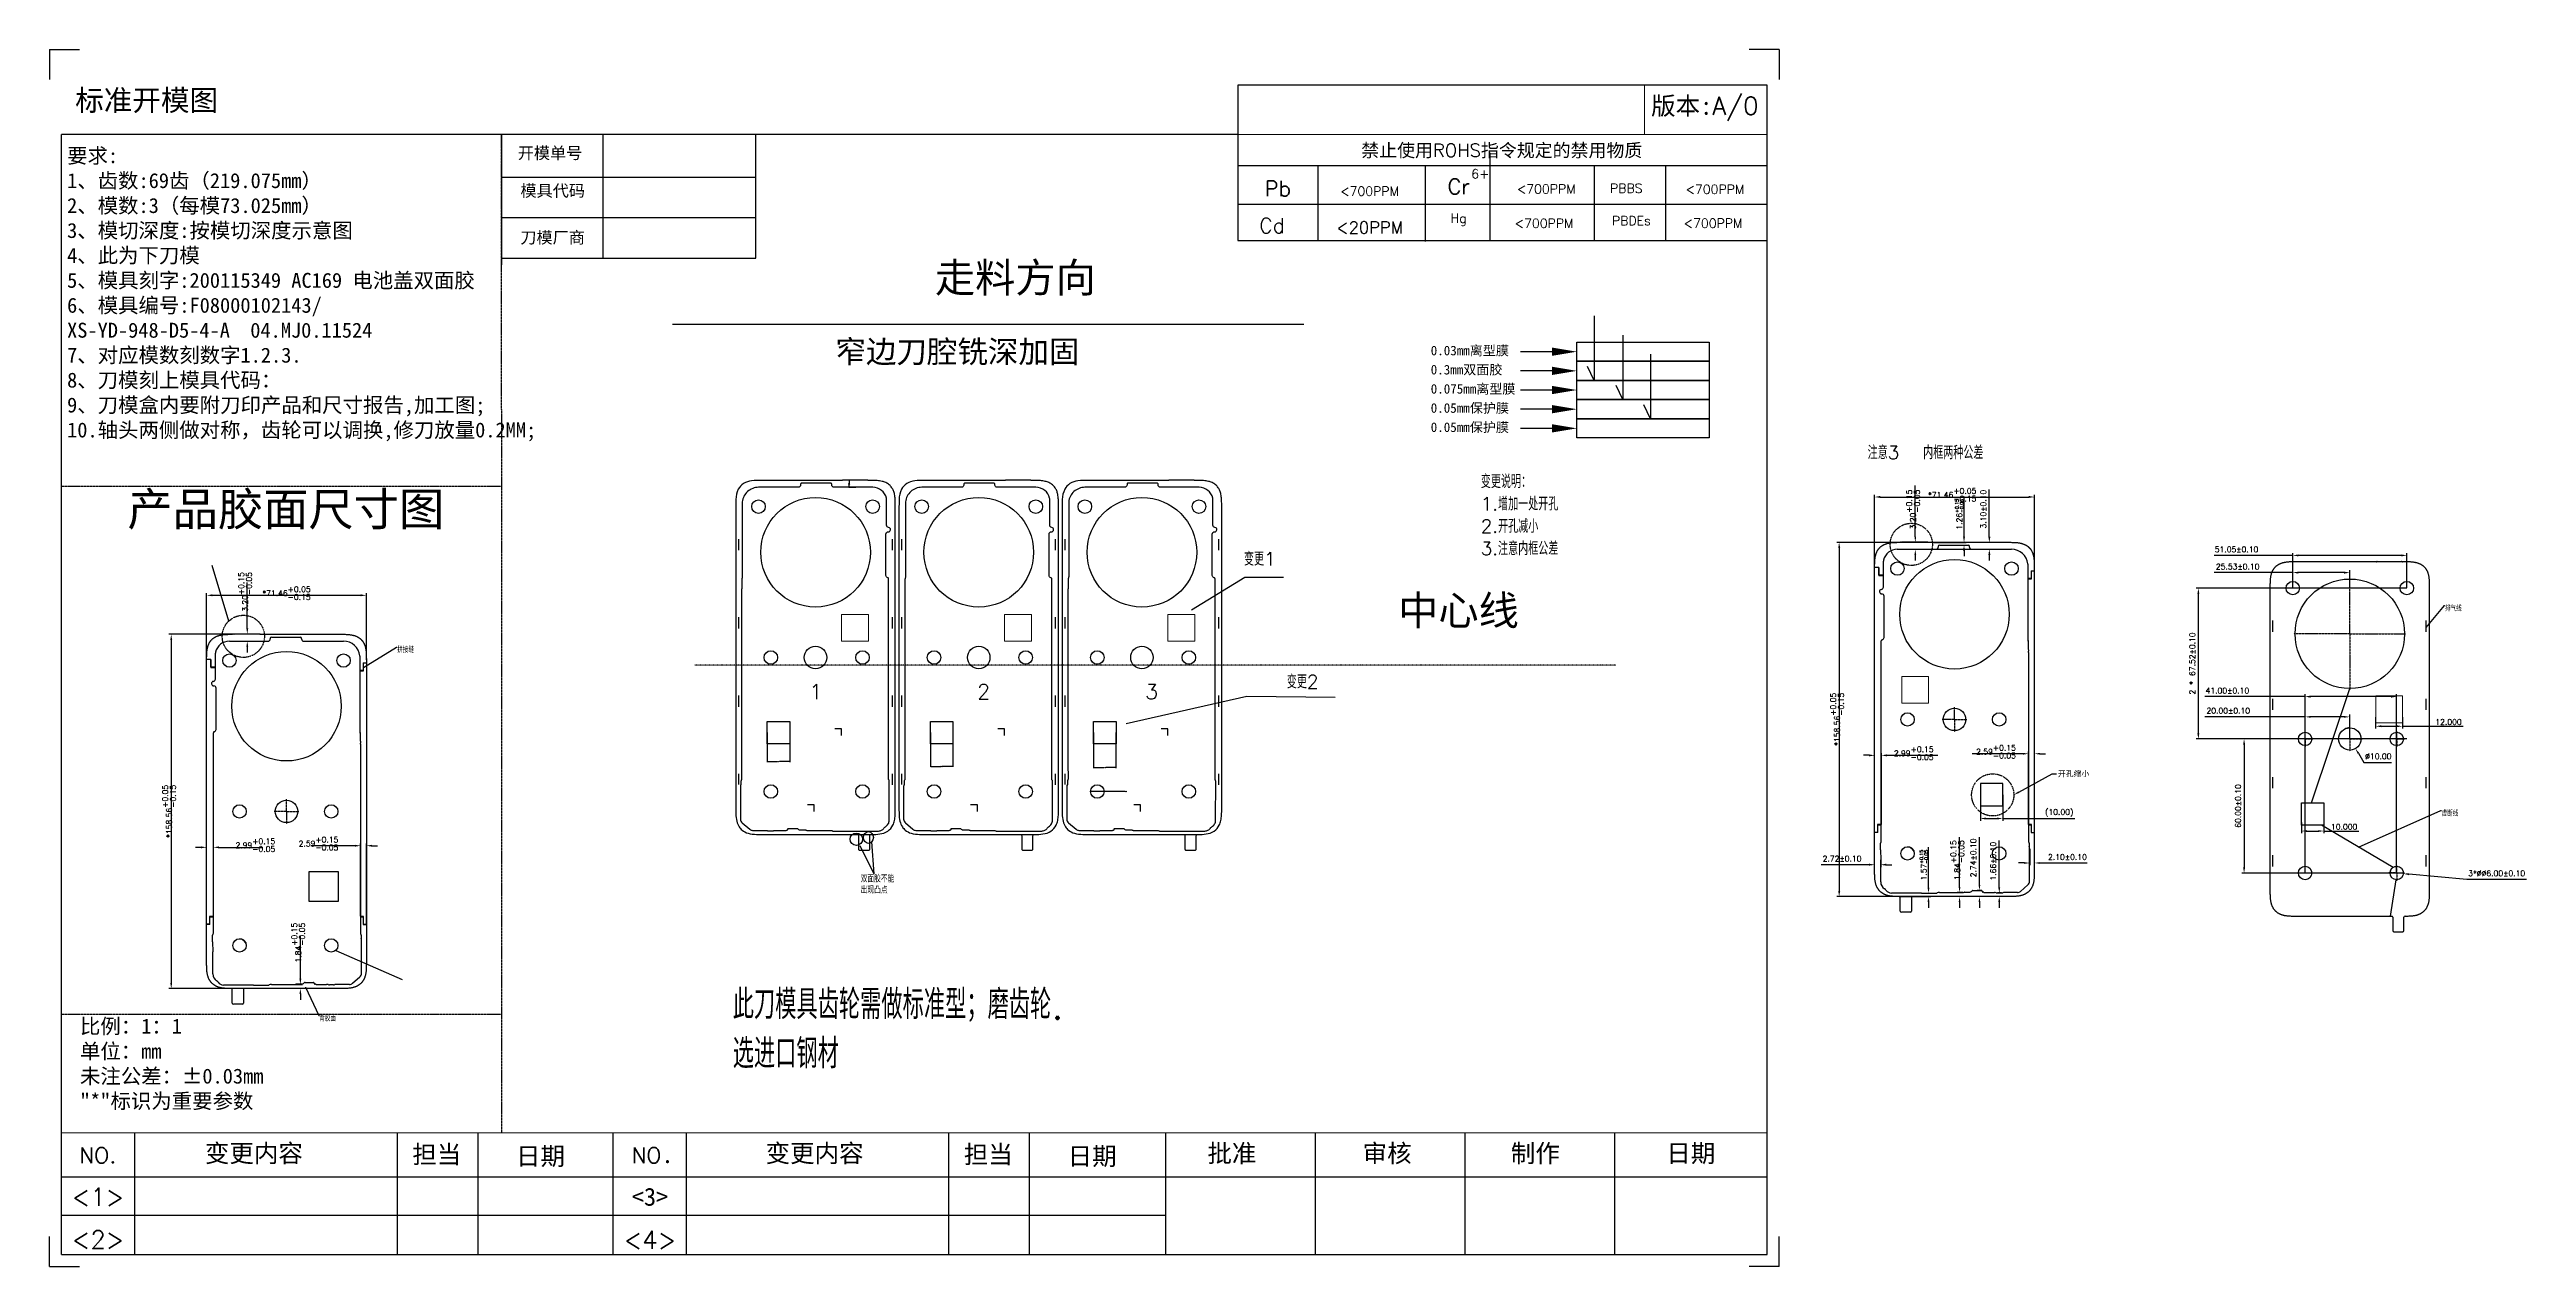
# Model space of a CAD drawing. Header units: inches. Extents: x 21648 to 23685, y -12414 to -11117.
# Drawn here: x 22404 to 23513, y -11661 to -11117 of the extents above; entities that cross this region are included whole.
import ezdxf

# ---------------------------------------------------------------- set-up
doc = ezdxf.new("R2010")
doc.units = ezdxf.units.IN
for name, pattern in [('CENTER', [0.6, 0.375, -0.075, 0.075, -0.075]), ('HIDDEN', [0.2, 0.1, -0.1]), ('PHANTOM', [0.8, 0.45, -0.05, 0.1, -0.05, 0.1, -0.05])]:
    doc.linetypes.add(name, pattern=pattern)
for name, color, linetype in [('DEFAULT_3', 7, 'PHANTOM'), ('QT-AC169-BATT-COCENTERLINE！中心线层', 7, 'Continuous'), ('QT-AC169-BATT-COVER-ADHDIM！尺寸线层', 7, 'Continuous'), ('QT-AC169-BATT-COVER-ADHTEXT！文字层', 7, 'Continuous'), ('QT-AC169-BATT-COVESOLIDLINE！实线层', 7, 'Continuous')]:
    doc.layers.add(name, color=color, linetype=linetype)
doc.styles.get("Standard").update_dxf_attribs({"font": 'txt.shx', "bigfont": 'gbcbig.shx'})
doc.styles.add('Times New Roman', font='timesi.ttf', dxfattribs={"height": 2})
doc.styles.add('宋体', font='')
doc.styles.get('宋体').set_extended_font_data('SimSun')
doc.dimstyles.new('DIMSTYLE_3', dxfattribs={"dimtxt": 2.5, "dimasz": 2.5, "dimexe": 1, "dimexo": 0.1, "dimtad": 1, "dimzin": 0, "dimdsep": 46, "dimtxsty": 'Standard', "dimblk": '_FILLED', "dimblk1": '_FILLED', "dimblk2": '_FILLED', "dimcen": 0.09, "dimazin": 0, "dimtp": 0.05, "dimtm": 0.05, "dimtfac": 1, "dimtofl": 0, "dimtmove": 0, "dimatfit": 1, "dimldrblk": '_FILLED', "dimfxl": 0, "dimtolj": 1, "dimtzin": 0, "dimarcsym": 0})
doc.dimstyles.new('DIMSTYLE_4', dxfattribs={"dimtxt": 2.5, "dimasz": 2.5, "dimexe": 1, "dimexo": 0.1, "dimtad": 1, "dimzin": 0, "dimdsep": 46, "dimtxsty": 'Standard', "dimblk": '_FILLED', "dimblk1": '_FILLED', "dimblk2": '_FILLED', "dimcen": 0.09, "dimazin": 0, "dimtol": 1, "dimtp": 0.1, "dimtm": 0.1, "dimtfac": 1, "dimtofl": 0, "dimtmove": 0, "dimatfit": 3, "dimldrblk": '_FILLED', "dimfxl": 0, "dimtolj": 1, "dimtzin": 0, "dimarcsym": 0})
doc.dimstyles.new('DIMSTYLE_5', dxfattribs={"dimtxt": 2.5, "dimasz": 2.5, "dimexe": 1, "dimexo": 0.1, "dimtad": 1, "dimzin": 0, "dimdsep": 46, "dimtxsty": 'Standard', "dimcen": 0.09, "dimadec": 3, "dimazin": 0, "dimtol": 1, "dimtp": 0.1, "dimtm": 0.1, "dimtfac": 1, "dimtofl": 0, "dimtmove": 0, "dimatfit": 3, "dimfxl": 0, "dimtolj": 1, "dimtzin": 0, "dimarcsym": 0})
doc.dimstyles.new('DIMSTYLE_6', dxfattribs={"dimtxt": 2.5, "dimasz": 2.5, "dimexe": 1, "dimexo": 0.1, "dimtad": 1, "dimzin": 0, "dimdsep": 46, "dimtxsty": 'Standard', "dimblk": '_FILLED', "dimblk1": '_FILLED', "dimblk2": '_FILLED', "dimcen": 0.09, "dimadec": 3, "dimazin": 0, "dimtp": 0.05, "dimtm": 0.05, "dimtfac": 1, "dimtofl": 0, "dimtmove": 0, "dimatfit": 3, "dimldrblk": '_FILLED', "dimfxl": 0, "dimtolj": 1, "dimtzin": 0, "dimarcsym": 0})
doc.dimstyles.new('DIMSTYLE_7', dxfattribs={"dimtxt": 2.5, "dimasz": 2.5, "dimexe": 1, "dimexo": 0.1, "dimtad": 1, "dimzin": 0, "dimdsep": 46, "dimtxsty": 'Standard', "dimblk": '_FILLED', "dimblk1": '_FILLED', "dimblk2": '_FILLED', "dimcen": 0.09, "dimadec": 3, "dimazin": 0, "dimtol": 1, "dimtp": 0.15, "dimtm": 0.05, "dimtfac": 0.6, "dimtofl": 0, "dimtmove": 0, "dimatfit": 3, "dimldrblk": '_FILLED', "dimfxl": 0, "dimtolj": 1, "dimtzin": 0, "dimarcsym": 0})
doc.dimstyles.get("Standard").update_dxf_attribs({"dimtxt": 0.18, "dimasz": 0.18, "dimexe": 0.18, "dimexo": 0, "dimgap": 0.09, "dimtad": 0, "dimtih": 1, "dimtoh": 1, "dimdec": 4, "dimzin": 0, "dimdsep": 46, "dimtxsty": 'Standard', "dimcen": 0.09, "dimadec": 0, "dimazin": 0, "dimtfac": 1, "dimtdec": 4, "dimtofl": 0, "dimtmove": 0, "dimatfit": 3, "dimfxl": 0, "dimtolj": 1, "dimtzin": 0, "dimarcsym": 0})

msp = doc.modelspace()

# ---------------------------------------------------------------- texts
at = {"color": 0, "lineweight": 0}
for s, insert, char_height, width, attachment_point in [('{\\fSimSun|b0|i0|c134|p54;标准开模图}', (22415.9602, -11140.0782), 9.37341, 142.233675, 4), ('{\\fSimSun|b0|i0|c134|p54;版本:}A/0', (23145.1953, -11143.3327), 8.034351, 54.518813, 5), ('{\\fSimSun|b0|i0|c134|p2;\\H0.7143x;比例：1：1\\P单位：mm\\P未注公差：±0.03mm\\P"*"标识为重要参数}', (22418.0921, -11550.6075), 9.37341, 155.285826, 1)]:
    msp.add_mtext(s, dxfattribs=dict(at, insert=insert, char_height=char_height, width=width, attachment_point=attachment_point))
at = {"color": 0, "lineweight": 0, "insert": (22412.3349, -11237.713), "char_height": 6.695293, "width": 208.493869, "attachment_point": 4, "style": '宋体'}
msp.add_mtext('要求:\\P1、齿数:69齿（{\\C256;219.075}mm）                   \\P2、模数:3（每模{\\C256;73.025m}m）\\P3、模切深度:按模切深度示意图\\P4、此为{\\C1;下}刀模\\P5、模具刻字:{\\C4;200115349 AC169 电池盖双面胶\\fFangSong|b0|i0|c134|p49;\\C256;\\P\\fSimSun|b0|i0|c134|p2;\\H0.9998x;\\C0;6、模具编号:\\fFangSong|b0|i0|c134|p49;\\H1.0002x;\\C256;F08000102143/\\P\\fSimSun|b0|i0|c134|p2;\\H0.9998x;\\C0;XS-YD-948-D5-4-A\\C1;  04.MJ0.11524\\P7、对应模数刻数字1.2.3.\\P8、刀模刻上模具代码：\\P}9、刀模盒内要附刀印产品和尺寸报告,加工图;\\P{\\C256;10.轴头两侧做对称，齿轮可以调换,修刀放量0.2MM;\\P}\\P ', dxfattribs=at)
at = {"color": 7, "lineweight": -3, "char_height": 5.288498, "attachment_point": 1, "style": 'Times New Roman'}
for s, insert, width in [('{\\fSimSun|b0|i0|c134|p54;开模单号}', (22614.0123, -11160.4749), 34.827807), ('{\\fSimSun|b0|i0|c134|p54;模具代码}', (22615.2257, -11177.341), 34.827807), ('{\\fSimSun|b0|i0|c134|p2;\\C256;刀模厂商}', (22615.1644, -11198.2762), 32.170702)]:
    msp.add_mtext(s, dxfattribs=dict(at, insert=insert, width=width))
for s, insert, char_height, width, attachment_point in [('{\\fSimSun|b0|i0|c134|p54;禁止使用}ROHS{\\fSimSun|b0|i0|c134|p54;指令规定的禁用物质}', (22991.4501, -11158.9663), 5.884964, 144.577027, 1), ('6+', (23040.7018, -11170.4054), 4.08678, 81.36853, 1), ('Pb', (22948.3428, -11175.6409), 6.8113, 17.160554, 1), ('<700PPM', (22982.0578, -11178.1551), 4.08678, 77.949045, 1), ('Cr', (23030.1205, -11174.6958), 6.8113, 17.160554, 1), ('<700PPM', (23061.1007, -11177.1734), 4.08678, 77.949045, 1), ('PBBS', (23102.7984, -11176.85), 4.08678, 72.308988, 1), ('<700PPM', (23136.5911, -11177.3319), 4.08678, 77.949045, 1), ('Cd', (22945.7783, -11192.2713), 6.69529, 10.363872, 1), ('<20PPM', (22980.3101, -11193.7897), 5.35623, 60.038676, 1), ('Hg', (23031.3953, -11190.2477), 4.11359, 10.363872, 1), ('<700PPM', (23060.1474, -11192.5203), 4.08678, 77.949045, 1), ('PBDEs', (23103.6763, -11191.3755), 4.08678, 72.308988, 1), ('<700PPM', (23135.7781, -11192.4969), 4.08678, 77.949045, 1), ('{\\H0.875x;NO}.', (22426.198, -11611.2692), 8.034351, 95.522557, 5), ('{\\fSimSun|b0|i0|c134|p54;变更内容}', (22495.9143, -11611.2692), 8.034351, 95.522557, 5), ('{\\fSimSun|b0|i0|c134|p54;担当}', (22577.7771, -11611.7754), 8.034351, 95.522557, 5), ('{\\fSimSun|b0|i0|c134|p54;日期}', (22624.1962, -11612.5747), 8.034351, 95.522557, 5), ('{\\H0.875x;NO\\fSimSun|b0|i0|c134|p54;\\H1.143x;.}', (22674.3621, -11611.2692), 8.034351, 95.522557, 5), ('{\\fSimSun|b0|i0|c134|p54;变更内容}', (22746.825, -11611.2692), 8.034351, 95.522557, 5), ('{\\fSimSun|b0|i0|c134|p54;担当}', (22824.5711, -11611.7754), 8.034351, 95.522557, 5), ('{\\fSimSun|b0|i0|c134|p54;日期}', (22871.045, -11612.5747), 8.034351, 95.522557, 5), ('{\\fSimSun|b0|i0|c134|p54;批准}', (22933.5743, -11611.2692), 8.034351, 95.522557, 5), ('{\\fSimSun|b0|i0|c134|p54;审核}', (23003.0304, -11611.2692), 8.034351, 95.522557, 5), ('{\\fSimSun|b0|i0|c134|p54;制作}', (23069.3782, -11611.2692), 8.034351, 95.522557, 5), ('{\\fSimSun|b0|i0|c134|p54;日期}', (23138.9347, -11611.2692), 8.034351, 95.522557, 5), ('<1>', (22426.198, -11630.3631), 8.03435, 95.522557, 5), ('{\\fSimSun|b0|i0|c134|p54;<3>}', (22673.1795, -11630.3631), 8.034351, 95.522557, 5), ('<2>', (22426.198, -11649.4571), 8.03435, 95.522557, 5), ('<4>', (22673.1795, -11649.579), 8.03435, 95.522557, 5)]:
    msp.add_mtext(s, dxfattribs=dict(insert=insert, char_height=char_height, width=width, attachment_point=attachment_point))
at = {"char_height": 13.2, "width": 166.580042, "attachment_point": 3, "style": '宋体'}
for s, insert in [('走料方向', (22872.693, -11212.2883)), ('中心线', (23061.9908, -11361.2552))]:
    msp.add_mtext(s, dxfattribs=dict(at, insert=insert))
at = {"color": 1, "attachment_point": 3, "style": '宋体'}
for s, insert, char_height, width in [('窄边刀腔铣深加固', (22865.301, -11247.0239), 10, 166.580042), ('产品胶面尺寸图', (22581.114, -11315.0815), 14.85, 229.040625)]:
    msp.add_mtext(s, dxfattribs=dict(at, insert=insert, char_height=char_height, width=width))
at = {"color": 141, "linetype": 'ByBlock', "char_height": 4.283136, "width": 88.034882, "attachment_point": 1, "style": '宋体'}
for s, insert in [('{\\C0;0.03mm离型膜}', (23022.5469, -11249.3697)), ('{\\C0;0.3mm双面胶}', (23022.5469, -11257.9497)), ('{\\C0;0.075mm离型膜}', (23022.5469, -11266.5297)), ('{\\C0;0.05mm保护膜}', (23022.5469, -11275.1097)), ('{\\C0;0.05mm保护膜}', (23022.5469, -11283.6897))]:
    msp.add_mtext(s, dxfattribs=dict(at, insert=insert))
at = {"color": 1, "char_height": 6, "attachment_point": 1}
for s, insert, width in [('注意3  内框两种公差', (23218.0594, -11294.1664), 84.325991), ('变更1', (22938.989, -11341.8065), 48.816), ('变更2', (22958.1462, -11396.7544), 48.816)]:
    msp.add_mtext(s, dxfattribs=dict(at, insert=insert, width=width))
at = {"color": 1, "insert": (23044.9618, -11307.1186), "char_height": 6, "attachment_point": 1}
msp.add_mtext_dynamic_manual_height_columns('变更说明：\\P1.增加一处开孔\\P2.开孔减小\\P3.注意内框公差', width=76.62138, gutter_width=1, heights=[0], dxfattribs=at)
at = {"color": 7, "char_height": 6.6953, "width": 23.902195, "attachment_point": 1}
for s, insert in [('1', (22744.4923, -11400.8626)), ('2', (22819.6339, -11400.8626)), ('3', (22894.7755, -11400.8626))]:
    msp.add_mtext(s, dxfattribs=dict(at, insert=insert))
at = {"color": 1, "linetype": 'CENTER', "insert": (22767.4729, -11486.5532), "char_height": 3, "attachment_point": 1}
msp.add_mtext_dynamic_manual_height_columns('双面胶不能\\P出现凸点', width=51.890356, gutter_width=1, heights=[0], dxfattribs=at)
at = {"color": 3, "insert": (22710.1863, -11537.5917), "char_height": 13.2, "width": 306.1872, "attachment_point": 1}
msp.add_mtext('此刀模具齿轮需做标准型；磨齿轮.\\P选进口钢材', dxfattribs=at)
at = {"layer": 'QT-AC169-BATT-COVER-ADHDIM！尺寸线层', "color": 3, "linetype": 'Continuous', "char_height": 2.5, "attachment_point": 1, "rotation": 90, "line_spacing_factor": 0.9}
for s, insert, width in [('\\A1;3.20\\S+0.15^ -0.05;', (22489.0055, -11368.4762), 18.154937), ('\\A1;1.84\\S+0.15^ -0.05;', (22512.7568, -11525.4395), 20.92194)]:
    msp.add_mtext(s, dxfattribs=dict(at, insert=insert, width=width))
at = {"layer": 'QT-AC169-BATT-COVER-ADHDIM！尺寸线层', "color": 3, "linetype": 'Continuous', "insert": (22510.5132, -11357.1352), "char_height": 2.5, "attachment_point": 2, "line_spacing_factor": 0.9}
msp.add_mtext('\\A1;*71.46\\S+0.05^ -0.15;', dxfattribs=at)
at = {"layer": 'QT-AC169-BATT-COVER-ADHDIM！尺寸线层', "color": 3, "linetype": 'Continuous', "insert": (22454.973, -11457.8133), "char_height": 2.5, "attachment_point": 2, "rotation": 90, "line_spacing_factor": 0.9}
msp.add_mtext('\\A1;*158.56\\S+0.05^ -0.15;', dxfattribs=at)
at = {"layer": 'QT-AC169-BATT-COVER-ADHDIM！尺寸线层', "color": 3, "linetype": 'Continuous', "char_height": 2.5, "line_spacing_factor": 0.9}
for s, insert, width, attachment_point in [('\\A1;2.99\\S+0.15^ -0.05;', (22487.6978, -11469.942), 20.877753, 1), ('\\A1;2.59\\S+0.15^ -0.05;', (22533.7287, -11469.2191), 18.559774, 3)]:
    msp.add_mtext(s, dxfattribs=dict(at, insert=insert, width=width, attachment_point=attachment_point))
at = {"layer": 'QT-AC169-BATT-COVER-ADHTEXT！文字层', "color": 3, "linetype": 'Continuous', "char_height": 2.5, "line_spacing_factor": 0.9}
for s, insert, width, attachment_point in [('排气线', (23476.4099, -11365.6774), 10.986328, 1), ('拼接缝', (22560.0496, -11384.225), 10.986328, 1), ('{\\fSimSun|b0|i0|c134|p2;开孔缩小}', (23317.2222, -11439.7062), 31.142578, 3), ('虚断线', (23474.8874, -11457.4754), 10.986328, 1), ('背胶面', (22525.1912, -11549.2074), 10.986328, 1)]:
    msp.add_mtext(s, dxfattribs=dict(at, insert=insert, width=width, attachment_point=attachment_point))

# ---------------------------------------------------------------- blocks, each defined once
blk = doc.blocks.new('*D353')
at = {"color": 0, "lineweight": -2}
blk.add_line((22885.6, -11448.9), (22870.5, -11448.9), dxfattribs=at)
at = {"color": 0}
blk.add_solid([(22870.5, -11448.9), (22870.5, -11448.9), (22870.3, -11448.9)], dxfattribs=at)
at = {"layer": 'Defpoints', "color": 0}
for p in [(22870.3, -11448.9), (22876.3, -11448.9)]:
    blk.add_point(p, dxfattribs=at)
at = {"color": 0, "insert": (22886.1, -11448.9), "char_height": 0.18, "attachment_point": 5}
blk.add_mtext('\\A1;∅6.06', dxfattribs=at)
blk = doc.blocks.new('*D354')
at = {"color": 0, "lineweight": -2}
for p, q in [((22765.3, -11309.6), (22762.1, -11309.6)), ((22765.3, -11312.8), (22762.1, -11312.8)), ((22762.3, -11309.7), (22762.3, -11311)), ((22762.3, -11312.6), (22762.3, -11311.3))]:
    blk.add_line(p, q, dxfattribs=at)
at = {"color": 0}
for points in [[(22762.2, -11309.7), (22762.3, -11309.7), (22762.3, -11309.6)], [(22762.2, -11312.6), (22762.3, -11312.6), (22762.3, -11312.8)]]:
    blk.add_solid(points, dxfattribs=at)
at = {"layer": 'Defpoints', "color": 0}
for p in [(22762.3, -11309.6), (22765.3, -11309.6), (22765.3, -11312.8)]:
    blk.add_point(p, dxfattribs=at)
at = {"color": 0, "insert": (22762.3, -11311.2), "char_height": 0.18, "attachment_point": 5}
blk.add_mtext('\\A1;3.19', dxfattribs=at)
blk = doc.blocks.new('_FILLED')
at = {"color": 0, "linetype": 'ByBlock'}
blk.add_solid([(0, 0), (-1, 0.17), (-1, -0.17)], dxfattribs=at)
blk = doc.blocks.new('*D355')
at = {"color": 0, "lineweight": -2}
for p, q in [((22725.6, -11422.5), (22725.6, -11435.7)), ((22735.7, -11422.5), (22735.7, -11435.7)), ((22725.8, -11435.5), (22730.2, -11435.5)), ((22735.5, -11435.5), (22731.1, -11435.5))]:
    blk.add_line(p, q, dxfattribs=at)
at = {"color": 0}
for points in [[(22725.8, -11435.5), (22725.8, -11435.5), (22725.6, -11435.5)], [(22735.5, -11435.5), (22735.5, -11435.5), (22735.7, -11435.5)]]:
    blk.add_solid(points, dxfattribs=at)
at = {"layer": 'Defpoints', "color": 0}
for p in [(22725.6, -11422.5), (22735.7, -11422.5), (22735.7, -11435.5)]:
    blk.add_point(p, dxfattribs=at)
at = {"color": 0, "insert": (22730.7, -11435.5), "char_height": 0.18, "attachment_point": 5}
blk.add_mtext('\\A1;10.05', dxfattribs=at)
blk = doc.blocks.new('*D356')
at = {"color": 0, "lineweight": -2}
for p, q in [((22798.7, -11422.5), (22798.7, -11437.9)), ((22808.7, -11422.5), (22808.7, -11437.9)), ((22798.8, -11437.7), (22803.3, -11437.7)), ((22808.5, -11437.7), (22804.1, -11437.7))]:
    blk.add_line(p, q, dxfattribs=at)
at = {"color": 0}
for points in [[(22798.8, -11437.7), (22798.8, -11437.7), (22798.7, -11437.7)], [(22808.5, -11437.7), (22808.5, -11437.7), (22808.7, -11437.7)]]:
    blk.add_solid(points, dxfattribs=at)
at = {"layer": 'Defpoints', "color": 0}
for p in [(22798.7, -11422.5), (22808.7, -11422.5), (22808.7, -11437.7)]:
    blk.add_point(p, dxfattribs=at)
at = {"color": 0, "insert": (22803.7, -11437.7), "char_height": 0.18, "attachment_point": 5}
blk.add_mtext('\\A1;10.05', dxfattribs=at)
blk = doc.blocks.new('*D357')
at = {"color": 0, "lineweight": -2}
for p, q in [((22871.7, -11422.5), (22871.7, -11438.4)), ((22881.7, -11422.5), (22881.7, -11438.4)), ((22871.9, -11438.2), (22876.3, -11438.2)), ((22881.6, -11438.2), (22877.2, -11438.2))]:
    blk.add_line(p, q, dxfattribs=at)
at = {"color": 0}
for points in [[(22871.9, -11438.2), (22871.9, -11438.3), (22871.7, -11438.2)], [(22881.6, -11438.2), (22881.6, -11438.3), (22881.7, -11438.2)]]:
    blk.add_solid(points, dxfattribs=at)
at = {"layer": 'Defpoints', "color": 0}
for p in [(22871.7, -11422.5), (22881.7, -11422.5), (22881.7, -11438.2)]:
    blk.add_point(p, dxfattribs=at)
at = {"color": 0, "insert": (22876.7, -11438.2), "char_height": 0.18, "attachment_point": 5}
blk.add_mtext('\\A1;10.05', dxfattribs=at)
blk = doc.blocks.new('*D384')
at = {"layer": 'Defpoints', "color": 0, "linetype": 'Continuous'}
for p in [(23292.7, -11317.1), (23221.2, -11348.9), (23292.7, -11348.9)]:
    blk.add_point(p, dxfattribs=at)
at = {"layer": 'QT-AC169-BATT-COVER-ADHDIM！尺寸线层', "color": 0, "linetype": 'Continuous', "lineweight": -2}
for p, q in [((23221.2, -11348.8), (23221.2, -11316.1)), ((23292.7, -11348.8), (23292.7, -11316.1)), ((23223.7, -11317.1), (23290.2, -11317.1))]:
    blk.add_line(p, q, dxfattribs=at)
at = {"layer": 'QT-AC169-BATT-COVER-ADHDIM！尺寸线层', "color": 0, "linetype": 'Continuous'}
for points in [[(23223.7, -11316.6), (23223.7, -11317.5), (23221.2, -11317.1)], [(23290.2, -11316.6), (23290.2, -11317.5), (23292.7, -11317.1)]]:
    blk.add_solid(points, dxfattribs=at)
at = {"layer": 'QT-AC169-BATT-COVER-ADHDIM！尺寸线层', "color": 0, "linetype": 'Continuous', "insert": (23255.9, -11313.1), "char_height": 2.5, "attachment_point": 2, "line_spacing_factor": 0.9}
blk.add_mtext('\\A1;*71.46\\S+0.05^ -0.15;', dxfattribs=at)
blk = doc.blocks.new('*D385')
at = {"layer": 'Defpoints', "color": 0, "linetype": 'Continuous'}
for p in [(23245.2, -11337.4), (23205.3, -11495.9), (23232.8, -11495.9)]:
    blk.add_point(p, dxfattribs=at)
at = {"layer": 'QT-AC169-BATT-COVER-ADHDIM！尺寸线层', "color": 0, "linetype": 'Continuous', "lineweight": -2}
for p, q in [((23245.1, -11337.4), (23204.3, -11337.4)), ((23205.3, -11339.9), (23205.3, -11493.4)), ((23232.7, -11495.9), (23204.3, -11495.9))]:
    blk.add_line(p, q, dxfattribs=at)
at = {"layer": 'QT-AC169-BATT-COVER-ADHDIM！尺寸线层', "color": 0, "linetype": 'Continuous'}
for points in [[(23204.9, -11339.9), (23205.8, -11339.9), (23205.3, -11337.4)], [(23204.9, -11493.4), (23205.8, -11493.4), (23205.3, -11495.9)]]:
    blk.add_solid(points, dxfattribs=at)
at = {"layer": 'QT-AC169-BATT-COVER-ADHDIM！尺寸线层', "color": 0, "linetype": 'Continuous', "insert": (23201.4, -11416.6), "char_height": 2.5, "attachment_point": 2, "rotation": 90, "line_spacing_factor": 0.9}
blk.add_mtext('\\A1;*158.56\\S+0.05^ -0.15;', dxfattribs=at)
blk = doc.blocks.new('*D386')
at = {"layer": 'Defpoints', "color": 0, "linetype": 'Continuous'}
for p in [(23292.7, -11432), (23290.1, -11463.7), (23292.7, -11467.2)]:
    blk.add_point(p, dxfattribs=at)
at = {"layer": 'QT-AC169-BATT-COVER-ADHDIM！尺寸线层', "color": 0, "linetype": 'Continuous', "lineweight": -2}
for p, q in [((23287.6, -11432), (23264.8, -11432)), ((23290.1, -11463.6), (23290.1, -11431)), ((23292.7, -11467.1), (23292.7, -11431)), ((23295.2, -11432), (23297.7, -11432))]:
    blk.add_line(p, q, dxfattribs=at)
at = {"layer": 'QT-AC169-BATT-COVER-ADHDIM！尺寸线层', "color": 0, "linetype": 'Continuous'}
for points in [[(23287.6, -11431.6), (23287.6, -11432.4), (23290.1, -11432)], [(23295.2, -11431.6), (23295.2, -11432.4), (23292.7, -11432)]]:
    blk.add_solid(points, dxfattribs=at)
at = {"layer": 'QT-AC169-BATT-COVER-ADHDIM！尺寸线层', "color": 0, "linetype": 'Continuous', "insert": (23284.4, -11428.1), "char_height": 2.5, "attachment_point": 3, "line_spacing_factor": 0.9}
blk.add_mtext('\\A1;2.59\\S+0.15^ -0.05;', dxfattribs=at)
blk = doc.blocks.new('*D387')
at = {"layer": 'Defpoints', "color": 0, "linetype": 'Continuous'}
for p in [(23221.2, -11432.7), (23221.2, -11467.2), (23224.2, -11463.7)]:
    blk.add_point(p, dxfattribs=at)
at = {"layer": 'QT-AC169-BATT-COVER-ADHDIM！尺寸线层', "color": 0, "linetype": 'Continuous', "lineweight": -2}
for p, q in [((23218.7, -11432.7), (23216.2, -11432.7)), ((23221.2, -11467.1), (23221.2, -11431.7)), ((23224.2, -11463.6), (23224.2, -11431.7)), ((23226.7, -11432.7), (23249.5, -11432.7))]:
    blk.add_line(p, q, dxfattribs=at)
at = {"layer": 'QT-AC169-BATT-COVER-ADHDIM！尺寸线层', "color": 0, "linetype": 'Continuous'}
for points in [[(23218.7, -11432.3), (23218.7, -11433.2), (23221.2, -11432.7)], [(23226.7, -11432.3), (23226.7, -11433.2), (23224.2, -11432.7)]]:
    blk.add_solid(points, dxfattribs=at)
at = {"layer": 'QT-AC169-BATT-COVER-ADHDIM！尺寸线层', "color": 0, "linetype": 'Continuous', "insert": (23229.8, -11428.8), "char_height": 2.5, "attachment_point": 1, "line_spacing_factor": 0.9}
blk.add_mtext('\\A1;2.99\\S+0.15^ -0.05;', dxfattribs=at)
blk = doc.blocks.new('*D388')
at = {"layer": 'Defpoints', "color": 0, "linetype": 'Continuous'}
for p in [(23259.2, -11494.1), (23260.7, -11494.1), (23281.1, -11495.9)]:
    blk.add_point(p, dxfattribs=at)
at = {"layer": 'QT-AC169-BATT-COVER-ADHDIM！尺寸线层', "color": 0, "linetype": 'Continuous', "lineweight": -2}
for p, q in [((23259.2, -11491.6), (23259.2, -11469.3)), ((23260.6, -11494.1), (23258.2, -11494.1)), ((23281, -11495.9), (23258.2, -11495.9)), ((23259.2, -11498.4), (23259.2, -11500.9))]:
    blk.add_line(p, q, dxfattribs=at)
at = {"layer": 'QT-AC169-BATT-COVER-ADHDIM！尺寸线层', "color": 0, "linetype": 'Continuous'}
for points in [[(23258.8, -11491.6), (23259.6, -11491.6), (23259.2, -11494.1)], [(23258.8, -11498.4), (23259.6, -11498.4), (23259.2, -11495.9)]]:
    blk.add_solid(points, dxfattribs=at)
at = {"layer": 'QT-AC169-BATT-COVER-ADHDIM！尺寸线层', "color": 0, "linetype": 'Continuous', "insert": (23255.2, -11488.5), "char_height": 2.5, "attachment_point": 1, "rotation": 90, "line_spacing_factor": 0.9}
blk.add_mtext('\\A1;1.84\\S+0.15^ -0.05;', dxfattribs=at)
blk = doc.blocks.new('*D389')
at = {"layer": 'Defpoints', "color": 0, "linetype": 'Continuous'}
for p in [(23239.4, -11337.3), (23244.6, -11337.3), (23231.4, -11340.5)]:
    blk.add_point(p, dxfattribs=at)
at = {"layer": 'QT-AC169-BATT-COVER-ADHDIM！尺寸线层', "color": 0, "linetype": 'Continuous', "lineweight": -2}
for p, q in [((23239.4, -11334.8), (23239.4, -11312)), ((23244.5, -11337.3), (23238.4, -11337.3)), ((23231.5, -11340.5), (23240.4, -11340.5)), ((23239.4, -11343), (23239.4, -11345.5))]:
    blk.add_line(p, q, dxfattribs=at)
at = {"layer": 'QT-AC169-BATT-COVER-ADHDIM！尺寸线层', "color": 0, "linetype": 'Continuous'}
for points in [[(23239, -11334.8), (23239.8, -11334.8), (23239.4, -11337.3)], [(23239, -11343), (23239.8, -11343), (23239.4, -11340.5)]]:
    blk.add_solid(points, dxfattribs=at)
at = {"layer": 'QT-AC169-BATT-COVER-ADHDIM！尺寸线层', "color": 0, "linetype": 'Continuous', "insert": (23235.4, -11331.6), "char_height": 2.5, "attachment_point": 1, "rotation": 90, "line_spacing_factor": 0.9}
blk.add_mtext('\\A1;3.20\\S+0.15^ -0.05;', dxfattribs=at)
blk = doc.blocks.new('*D345')
at = {"layer": 'Defpoints', "color": 0, "linetype": 'Continuous'}
for p in [(23268.5, -11450.3), (23278.5, -11450.3), (23278.5, -11461)]:
    blk.add_point(p, dxfattribs=at)
at = {"layer": 'QT-AC169-BATT-COVER-ADHDIM！尺寸线层', "color": 0, "linetype": 'Continuous', "lineweight": -2}
for p, q in [((23268.5, -11450.4), (23268.5, -11462)), ((23278.5, -11450.4), (23278.5, -11462)), ((23271, -11461), (23276, -11461)), ((23278.5, -11461), (23310.8, -11461))]:
    blk.add_line(p, q, dxfattribs=at)
at = {"layer": 'QT-AC169-BATT-COVER-ADHDIM！尺寸线层', "color": 0, "linetype": 'Continuous', "lineweight": -2, "xscale": 2.5, "yscale": 2.5, "zscale": 2.5, "rotation": 180}
blk.add_blockref('_FILLED', (23268.5, -11461), dxfattribs=at)
at = {"layer": 'QT-AC169-BATT-COVER-ADHDIM！尺寸线层', "color": 0, "linetype": 'Continuous', "lineweight": -2, "xscale": 2.5, "yscale": 2.5, "zscale": 2.5}
blk.add_blockref('_FILLED', (23278.5, -11461), dxfattribs=at)
at = {"layer": 'QT-AC169-BATT-COVER-ADHDIM！尺寸线层', "color": 0, "linetype": 'Continuous', "insert": (23303.8, -11458.5), "char_height": 2.5, "attachment_point": 5}
blk.add_mtext('\\A1;(10.00)', dxfattribs=at)
blk = doc.blocks.new('*D346')
at = {"layer": 'Defpoints', "color": 0, "linetype": 'Continuous'}
for p in [(23269, -11493.2), (23268.1, -11495.9), (23281.1, -11495.9)]:
    blk.add_point(p, dxfattribs=at)
at = {"layer": 'QT-AC169-BATT-COVER-ADHDIM！尺寸线层', "color": 0, "linetype": 'Continuous', "lineweight": -2}
for p, q in [((23268.1, -11490.7), (23268.1, -11469.3)), ((23268.9, -11493.2), (23267.1, -11493.2)), ((23281, -11495.9), (23267.1, -11495.9)), ((23268.1, -11498.4), (23268.1, -11500.9))]:
    blk.add_line(p, q, dxfattribs=at)
at = {"layer": 'QT-AC169-BATT-COVER-ADHDIM！尺寸线层', "color": 0, "linetype": 'Continuous'}
for points in [[(23267.7, -11490.7), (23268.5, -11490.7), (23268.1, -11493.2)], [(23267.7, -11498.4), (23268.5, -11498.4), (23268.1, -11495.9)]]:
    blk.add_solid(points, dxfattribs=at)
at = {"layer": 'QT-AC169-BATT-COVER-ADHDIM！尺寸线层', "color": 0, "linetype": 'Continuous', "insert": (23264.1, -11487.3), "char_height": 2.5, "attachment_point": 1, "rotation": 90, "line_spacing_factor": 0.9}
blk.add_mtext('\\A1;2.74±0.10', dxfattribs=at)
blk = doc.blocks.new('*D347')
at = {"layer": 'Defpoints', "color": 0, "linetype": 'Continuous'}
for p in [(23232.8, -11495.9), (23242.1, -11494.4), (23245.3, -11495.9)]:
    blk.add_point(p, dxfattribs=at)
at = {"layer": 'QT-AC169-BATT-COVER-ADHDIM！尺寸线层', "color": 0, "linetype": 'Continuous', "lineweight": -2}
for p, q in [((23245.3, -11491.9), (23245.3, -11473.8)), ((23232.9, -11495.9), (23246.3, -11495.9)), ((23242.2, -11494.4), (23246.3, -11494.4)), ((23245.3, -11498.4), (23245.3, -11500.9))]:
    blk.add_line(p, q, dxfattribs=at)
at = {"layer": 'QT-AC169-BATT-COVER-ADHDIM！尺寸线层', "color": 0, "linetype": 'Continuous', "lineweight": -2, "xscale": 2.5, "yscale": 2.5, "zscale": 2.5}
for p, rotation in [((23245.3, -11494.4), 270), ((23245.3, -11495.9), 90)]:
    blk.add_blockref('_FILLED', p, dxfattribs=dict(at, rotation=rotation))
at = {"layer": 'QT-AC169-BATT-COVER-ADHDIM！尺寸线层', "color": 0, "linetype": 'Continuous', "insert": (23241.4, -11488.7), "char_height": 2.5, "attachment_point": 1, "rotation": 90, "line_spacing_factor": 0.9}
blk.add_mtext('\\A1;1.57{\\H1.500000;\\S+0.15^ -0.05;}', dxfattribs=at)
blk = doc.blocks.new('*D348')
at = {"layer": 'Defpoints', "color": 0, "linetype": 'Continuous'}
for p in [(23290.6, -11474.4), (23292.7, -11480.9), (23292.7, -11484.4)]:
    blk.add_point(p, dxfattribs=at)
at = {"layer": 'QT-AC169-BATT-COVER-ADHDIM！尺寸线层', "color": 0, "linetype": 'Continuous', "lineweight": -2}
for p, q in [((23288.1, -11480.9), (23285.6, -11480.9)), ((23290.6, -11474.5), (23290.6, -11481.9)), ((23292.7, -11484.3), (23292.7, -11479.9)), ((23295.2, -11480.9), (23316.3, -11480.9))]:
    blk.add_line(p, q, dxfattribs=at)
at = {"layer": 'QT-AC169-BATT-COVER-ADHDIM！尺寸线层', "color": 0, "linetype": 'Continuous'}
for points in [[(23288.1, -11480.5), (23288.1, -11481.3), (23290.6, -11480.9)], [(23295.2, -11480.5), (23295.2, -11481.3), (23292.7, -11480.9)]]:
    blk.add_solid(points, dxfattribs=at)
at = {"layer": 'QT-AC169-BATT-COVER-ADHDIM！尺寸线层', "color": 0, "linetype": 'Continuous', "insert": (23298.8, -11477), "char_height": 2.5, "attachment_point": 1, "line_spacing_factor": 0.9}
blk.add_mtext('\\A1;2.10±0.10', dxfattribs=at)
blk = doc.blocks.new('*D349')
at = {"layer": 'Defpoints', "color": 0, "linetype": 'Continuous'}
for p in [(23221.2, -11481.7), (23223.9, -11479.5), (23221.2, -11484.4)]:
    blk.add_point(p, dxfattribs=at)
at = {"layer": 'QT-AC169-BATT-COVER-ADHDIM！尺寸线层', "color": 0, "linetype": 'Continuous', "lineweight": -2}
for p, q in [((23218.7, -11481.7), (23197.3, -11481.7)), ((23221.2, -11484.3), (23221.2, -11480.7)), ((23223.9, -11479.6), (23223.9, -11482.7)), ((23226.4, -11481.7), (23228.9, -11481.7))]:
    blk.add_line(p, q, dxfattribs=at)
at = {"layer": 'QT-AC169-BATT-COVER-ADHDIM！尺寸线层', "color": 0, "linetype": 'Continuous'}
for points in [[(23218.7, -11481.2), (23218.7, -11482.1), (23221.2, -11481.7)], [(23226.4, -11481.2), (23226.4, -11482.1), (23223.9, -11481.7)]]:
    blk.add_solid(points, dxfattribs=at)
at = {"layer": 'QT-AC169-BATT-COVER-ADHDIM！尺寸线层', "color": 0, "linetype": 'Continuous', "insert": (23215.3, -11477.7), "char_height": 2.5, "attachment_point": 3, "line_spacing_factor": 0.9}
blk.add_mtext('\\A1;2.72±0.10', dxfattribs=at)
blk = doc.blocks.new('*D350')
at = {"layer": 'Defpoints', "color": 0, "linetype": 'Continuous'}
for p in [(23276.1, -11494.3), (23277, -11495.9), (23281.1, -11495.9)]:
    blk.add_point(p, dxfattribs=at)
at = {"layer": 'QT-AC169-BATT-COVER-ADHDIM！尺寸线层', "color": 0, "linetype": 'Continuous', "lineweight": -2}
for p, q in [((23277, -11491.8), (23277, -11470.8)), ((23281, -11495.9), (23276, -11495.9)), ((23276.2, -11494.3), (23278, -11494.3)), ((23277, -11498.4), (23277, -11500.9))]:
    blk.add_line(p, q, dxfattribs=at)
at = {"layer": 'QT-AC169-BATT-COVER-ADHDIM！尺寸线层', "color": 0, "linetype": 'Continuous'}
for points in [[(23276.5, -11491.8), (23277.4, -11491.8), (23277, -11494.3)], [(23276.5, -11498.4), (23277.4, -11498.4), (23277, -11495.9)]]:
    blk.add_solid(points, dxfattribs=at)
at = {"layer": 'QT-AC169-BATT-COVER-ADHDIM！尺寸线层', "color": 0, "linetype": 'Continuous', "insert": (23273, -11471.4), "char_height": 2.5, "attachment_point": 3, "rotation": 90, "line_spacing_factor": 0.9}
blk.add_mtext('\\A1;1.66±0.10', dxfattribs=at)
blk = doc.blocks.new('*D351')
at = {"layer": 'Defpoints', "color": 0, "linetype": 'Continuous'}
for p in [(23272.5, -11337.4), (23281.1, -11337.4), (23248.7, -11340.5)]:
    blk.add_point(p, dxfattribs=at)
at = {"layer": 'QT-AC169-BATT-COVER-ADHDIM！尺寸线层', "color": 0, "linetype": 'Continuous', "lineweight": -2}
for p, q in [((23272.5, -11334.9), (23272.5, -11313.8)), ((23281, -11337.4), (23271.5, -11337.4)), ((23248.8, -11340.5), (23273.5, -11340.5)), ((23272.5, -11343), (23272.5, -11345.5))]:
    blk.add_line(p, q, dxfattribs=at)
at = {"layer": 'QT-AC169-BATT-COVER-ADHDIM！尺寸线层', "color": 0, "linetype": 'Continuous'}
for points in [[(23272.1, -11334.9), (23273, -11334.9), (23272.5, -11337.4)], [(23272.1, -11343), (23273, -11343), (23272.5, -11340.5)]]:
    blk.add_solid(points, dxfattribs=at)
at = {"layer": 'QT-AC169-BATT-COVER-ADHDIM！尺寸线层', "color": 0, "linetype": 'Continuous', "insert": (23268.6, -11331.2), "char_height": 2.5, "attachment_point": 1, "rotation": 90, "line_spacing_factor": 0.9}
blk.add_mtext('\\A1;3.10±0.10', dxfattribs=at)
blk = doc.blocks.new('*D352')
at = {"layer": 'Defpoints', "color": 0, "linetype": 'Continuous'}
for p in [(23247.7, -11337.4), (23256.6, -11338.6), (23261.2, -11337.4)]:
    blk.add_point(p, dxfattribs=at)
at = {"layer": 'QT-AC169-BATT-COVER-ADHDIM！尺寸线层', "color": 0, "linetype": 'Continuous', "lineweight": -2}
for p, q in [((23261.2, -11334.9), (23261.2, -11316.8)), ((23247.8, -11337.4), (23262.2, -11337.4)), ((23256.7, -11338.6), (23262.2, -11338.6)), ((23261.2, -11341.1), (23261.2, -11343.6))]:
    blk.add_line(p, q, dxfattribs=at)
at = {"layer": 'QT-AC169-BATT-COVER-ADHDIM！尺寸线层', "color": 0, "linetype": 'Continuous', "lineweight": -2, "xscale": 2.5, "yscale": 2.5, "zscale": 2.5}
for p, rotation in [((23261.2, -11337.4), 270), ((23261.2, -11338.6), 90)]:
    blk.add_blockref('_FILLED', p, dxfattribs=dict(at, rotation=rotation))
at = {"layer": 'QT-AC169-BATT-COVER-ADHDIM！尺寸线层', "color": 0, "linetype": 'Continuous', "insert": (23257.3, -11331.7), "char_height": 2.5, "attachment_point": 1, "rotation": 90, "line_spacing_factor": 0.9}
blk.add_mtext('\\A1;1.26{\\H1.500000;\\S+0.15^ -0.05;}', dxfattribs=at)
blk = doc.blocks.new('*D358')
at = {"layer": 'Defpoints', "color": 0, "linetype": 'Continuous'}
for p in [(23431.3, -11421.1), (23436.4, -11429.7)]:
    blk.add_point(p, dxfattribs=at)
at = {"layer": 'QT-AC169-BATT-COVER-ADHDIM！尺寸线层', "color": 0, "linetype": 'Continuous', "lineweight": -2}
for p, q in [((23433.7, -11425.4), (23433.9, -11425.4)), ((23433.8, -11425.5), (23433.8, -11425.3)), ((23437.7, -11431.8), (23440.1, -11435.9)), ((23440.1, -11435.9), (23452.5, -11435.9))]:
    blk.add_line(p, q, dxfattribs=at)
at = {"layer": 'QT-AC169-BATT-COVER-ADHDIM！尺寸线层', "color": 0, "linetype": 'Continuous', "lineweight": -2, "xscale": 2.5, "yscale": 2.5, "zscale": 2.5, "rotation": 120.8737469676229}
blk.add_blockref('_FILLED', (23436.4, -11429.7), dxfattribs=at)
at = {"layer": 'QT-AC169-BATT-COVER-ADHDIM！尺寸线层', "color": 0, "linetype": 'Continuous', "insert": (23440.7, -11431.9), "char_height": 2.5, "attachment_point": 1, "line_spacing_factor": 0.9}
blk.add_mtext('\\A1;%%c10.00', dxfattribs=at)
blk = doc.blocks.new('*D359')
at = {"layer": 'Defpoints', "color": 0, "linetype": 'Continuous'}
for p in [(23451.8, -11485.1), (23457.8, -11485.7)]:
    blk.add_point(p, dxfattribs=at)
at = {"layer": 'QT-AC169-BATT-COVER-ADHDIM！尺寸线层', "color": 0, "linetype": 'Continuous', "lineweight": -2}
for p, q in [((23454.7, -11485.4), (23454.9, -11485.4)), ((23454.8, -11485.5), (23454.8, -11485.3)), ((23486.2, -11488.3), (23460.3, -11485.9)), ((23512.9, -11488.3), (23486.2, -11488.3))]:
    blk.add_line(p, q, dxfattribs=at)
at = {"layer": 'QT-AC169-BATT-COVER-ADHDIM！尺寸线层', "color": 0, "linetype": 'Continuous', "lineweight": -2, "xscale": 2.5, "yscale": 2.5, "zscale": 2.5, "rotation": 174.7269698173931}
blk.add_blockref('_FILLED', (23457.8, -11485.7), dxfattribs=at)
at = {"layer": 'QT-AC169-BATT-COVER-ADHDIM！尺寸线层', "color": 0, "linetype": 'Continuous', "insert": (23486.8, -11484.3), "char_height": 2.5, "attachment_point": 1, "line_spacing_factor": 0.9}
blk.add_mtext('\\A1;3*%%c∅6.00±0.10', dxfattribs=at)
blk = doc.blocks.new('*D360')
at = {"layer": 'Defpoints', "color": 0, "linetype": 'Continuous'}
for p in [(23413.8, -11415.5), (23413.8, -11425.4), (23433.8, -11425.4)]:
    blk.add_point(p, dxfattribs=at)
at = {"layer": 'QT-AC169-BATT-COVER-ADHDIM！尺寸线层', "color": 0, "linetype": 'Continuous', "lineweight": -2}
for p, q in [((23413.8, -11415.5), (23368.9, -11415.5)), ((23413.8, -11425.3), (23413.8, -11414.5)), ((23431.3, -11415.5), (23416.3, -11415.5)), ((23433.8, -11425.3), (23433.8, -11414.5))]:
    blk.add_line(p, q, dxfattribs=at)
at = {"layer": 'QT-AC169-BATT-COVER-ADHDIM！尺寸线层', "color": 0, "linetype": 'Continuous'}
for points in [[(23416.3, -11415.1), (23416.3, -11415.9), (23413.8, -11415.5)], [(23431.3, -11415.1), (23431.3, -11415.9), (23433.8, -11415.5)]]:
    blk.add_solid(points, dxfattribs=at)
at = {"layer": 'QT-AC169-BATT-COVER-ADHDIM！尺寸线层', "color": 0, "linetype": 'Continuous', "insert": (23389.2, -11411.5), "char_height": 2.5, "attachment_point": 3, "line_spacing_factor": 0.9}
blk.add_mtext('\\A1;20.00±0.10', dxfattribs=at)
blk = doc.blocks.new('*D361')
at = {"layer": 'Defpoints', "color": 0, "linetype": 'Continuous'}
for p in [(23454.8, -11406.4), (23413.8, -11485.4), (23454.8, -11485.4)]:
    blk.add_point(p, dxfattribs=at)
at = {"layer": 'QT-AC169-BATT-COVER-ADHDIM！尺寸线层', "color": 0, "linetype": 'Continuous', "lineweight": -2}
for p, q in [((23413.8, -11485.3), (23413.8, -11405.4)), ((23454.8, -11485.3), (23454.8, -11405.4)), ((23413.8, -11406.4), (23369, -11406.4)), ((23452.3, -11406.4), (23416.3, -11406.4))]:
    blk.add_line(p, q, dxfattribs=at)
at = {"layer": 'QT-AC169-BATT-COVER-ADHDIM！尺寸线层', "color": 0, "linetype": 'Continuous'}
for points in [[(23416.3, -11406), (23416.3, -11406.9), (23413.8, -11406.4)], [(23452.3, -11406), (23452.3, -11406.9), (23454.8, -11406.4)]]:
    blk.add_solid(points, dxfattribs=at)
at = {"layer": 'QT-AC169-BATT-COVER-ADHDIM！尺寸线层', "color": 0, "linetype": 'Continuous', "insert": (23388.8, -11402.5), "char_height": 2.5, "attachment_point": 3, "line_spacing_factor": 0.9}
blk.add_mtext('\\A1;41.00±0.10', dxfattribs=at)
blk = doc.blocks.new('*D362')
at = {"layer": 'Defpoints', "color": 0, "linetype": 'Continuous'}
for p in [(23433.8, -11425.4), (23386.5, -11485.4), (23454.8, -11485.4)]:
    blk.add_point(p, dxfattribs=at)
at = {"layer": 'QT-AC169-BATT-COVER-ADHDIM！尺寸线层', "color": 0, "linetype": 'Continuous', "lineweight": -2}
for p, q in [((23433.7, -11425.4), (23385.5, -11425.4)), ((23386.5, -11427.9), (23386.5, -11482.9)), ((23454.7, -11485.4), (23385.5, -11485.4))]:
    blk.add_line(p, q, dxfattribs=at)
at = {"layer": 'QT-AC169-BATT-COVER-ADHDIM！尺寸线层', "color": 0, "linetype": 'Continuous'}
for points in [[(23386.1, -11427.9), (23387, -11427.9), (23386.5, -11425.4)], [(23386.1, -11482.9), (23387, -11482.9), (23386.5, -11485.4)]]:
    blk.add_solid(points, dxfattribs=at)
at = {"layer": 'QT-AC169-BATT-COVER-ADHDIM！尺寸线层', "color": 0, "linetype": 'Continuous', "insert": (23382.6, -11455.4), "char_height": 2.5, "attachment_point": 2, "rotation": 90, "line_spacing_factor": 0.9}
blk.add_mtext('\\A1;60.00±0.10', dxfattribs=at)
blk = doc.blocks.new('*D370')
at = {"layer": 'Defpoints', "color": 0, "linetype": 'Continuous'}
for p in [(23412.2, -11462.7), (23422.2, -11462.7), (23422.2, -11466.6)]:
    blk.add_point(p, dxfattribs=at)
at = {"layer": 'QT-AC169-BATT-COVER-ADHDIM！尺寸线层', "color": 0, "linetype": 'Continuous', "lineweight": -2}
for p, q in [((23412.2, -11462.8), (23412.2, -11467.6)), ((23414.7, -11466.6), (23419.7, -11466.6)), ((23422.2, -11462.8), (23422.2, -11467.6)), ((23422.2, -11466.6), (23437.9, -11466.6))]:
    blk.add_line(p, q, dxfattribs=at)
at = {"layer": 'QT-AC169-BATT-COVER-ADHDIM！尺寸线层', "color": 0, "linetype": 'Continuous', "lineweight": -2, "xscale": 2.5, "yscale": 2.5, "zscale": 2.5, "rotation": 180}
blk.add_blockref('_FILLED', (23412.2, -11466.6), dxfattribs=at)
at = {"layer": 'QT-AC169-BATT-COVER-ADHDIM！尺寸线层', "color": 0, "linetype": 'Continuous', "lineweight": -2, "xscale": 2.5, "yscale": 2.5, "zscale": 2.5}
blk.add_blockref('_FILLED', (23422.2, -11466.6), dxfattribs=at)
at = {"layer": 'QT-AC169-BATT-COVER-ADHDIM！尺寸线层', "color": 0, "linetype": 'Continuous', "insert": (23431.3, -11464.7), "char_height": 2.5, "attachment_point": 5}
blk.add_mtext('\\A1;10.000', dxfattribs=at)
blk = doc.blocks.new('*D371')
at = {"layer": 'Defpoints', "color": 0, "linetype": 'Continuous'}
for p in [(23445.4, -11415.5), (23457.4, -11415.5), (23457.4, -11419.7)]:
    blk.add_point(p, dxfattribs=at)
at = {"layer": 'QT-AC169-BATT-COVER-ADHDIM！尺寸线层', "color": 0, "linetype": 'Continuous', "lineweight": -2}
for p, q in [((23445.4, -11415.6), (23445.4, -11420.7)), ((23457.4, -11415.6), (23457.4, -11420.7)), ((23447.9, -11419.7), (23454.9, -11419.7)), ((23457.4, -11419.7), (23484.5, -11419.7))]:
    blk.add_line(p, q, dxfattribs=at)
at = {"layer": 'QT-AC169-BATT-COVER-ADHDIM！尺寸线层', "color": 0, "linetype": 'Continuous', "lineweight": -2, "xscale": 2.5, "yscale": 2.5, "zscale": 2.5, "rotation": 180}
blk.add_blockref('_FILLED', (23445.4, -11419.7), dxfattribs=at)
at = {"layer": 'QT-AC169-BATT-COVER-ADHDIM！尺寸线层', "color": 0, "linetype": 'Continuous', "lineweight": -2, "xscale": 2.5, "yscale": 2.5, "zscale": 2.5}
blk.add_blockref('_FILLED', (23457.4, -11419.7), dxfattribs=at)
at = {"layer": 'QT-AC169-BATT-COVER-ADHDIM！尺寸线层', "color": 0, "linetype": 'Continuous', "insert": (23478, -11417.8), "char_height": 2.5, "attachment_point": 5}
blk.add_mtext('\\A1;12.000', dxfattribs=at)
blk = doc.blocks.new('*D372')
at = {"layer": 'Defpoints', "color": 0, "linetype": 'Continuous'}
for p in [(23366.1, -11357.9), (23459.4, -11357.9), (23459.4, -11425.4)]:
    blk.add_point(p, dxfattribs=at)
at = {"layer": 'QT-AC169-BATT-COVER-ADHDIM！尺寸线层', "color": 0, "linetype": 'Continuous', "lineweight": -2}
for p, q in [((23459.3, -11357.9), (23365.1, -11357.9)), ((23366.1, -11422.9), (23366.1, -11360.4)), ((23459.3, -11425.4), (23365.1, -11425.4))]:
    blk.add_line(p, q, dxfattribs=at)
at = {"layer": 'QT-AC169-BATT-COVER-ADHDIM！尺寸线层', "color": 0, "linetype": 'Continuous'}
for points in [[(23365.6, -11360.4), (23366.5, -11360.4), (23366.1, -11357.9)], [(23365.6, -11422.9), (23366.5, -11422.9), (23366.1, -11425.4)]]:
    blk.add_solid(points, dxfattribs=at)
at = {"layer": 'QT-AC169-BATT-COVER-ADHDIM！尺寸线层', "color": 0, "linetype": 'Continuous', "insert": (23362.1, -11391.6), "char_height": 2.5, "attachment_point": 2, "rotation": 90, "line_spacing_factor": 0.9}
blk.add_mtext('\\A1;2 * 67.52±0.10', dxfattribs=at)
blk = doc.blocks.new('*D373')
at = {"layer": 'Defpoints', "color": 0, "linetype": 'Continuous'}
for p in [(23408.3, -11350.9), (23408.3, -11357.9), (23433.8, -11357.9)]:
    blk.add_point(p, dxfattribs=at)
at = {"layer": 'QT-AC169-BATT-COVER-ADHDIM！尺寸线层', "color": 0, "linetype": 'Continuous', "lineweight": -2}
for p, q in [((23408.3, -11357.8), (23408.3, -11349.9)), ((23433.8, -11357.8), (23433.8, -11349.9)), ((23408.3, -11350.9), (23373.1, -11350.9)), ((23431.3, -11350.9), (23410.8, -11350.9))]:
    blk.add_line(p, q, dxfattribs=at)
at = {"layer": 'QT-AC169-BATT-COVER-ADHDIM！尺寸线层', "color": 0, "linetype": 'Continuous'}
for points in [[(23410.8, -11350.5), (23410.8, -11351.4), (23408.3, -11350.9)], [(23431.3, -11350.5), (23431.3, -11351.4), (23433.8, -11350.9)]]:
    blk.add_solid(points, dxfattribs=at)
at = {"layer": 'QT-AC169-BATT-COVER-ADHDIM！尺寸线层', "color": 0, "linetype": 'Continuous', "insert": (23393.4, -11347), "char_height": 2.5, "attachment_point": 3, "line_spacing_factor": 0.9}
blk.add_mtext('\\A1;25.53±0.10', dxfattribs=at)
blk = doc.blocks.new('*D374')
at = {"layer": 'Defpoints', "color": 0, "linetype": 'Continuous'}
for p in [(23459.4, -11343.2), (23408.3, -11357.9), (23459.4, -11357.9)]:
    blk.add_point(p, dxfattribs=at)
at = {"layer": 'QT-AC169-BATT-COVER-ADHDIM！尺寸线层', "color": 0, "linetype": 'Continuous', "lineweight": -2}
for p, q in [((23408.3, -11343.2), (23373.1, -11343.2)), ((23408.3, -11357.8), (23408.3, -11342.2)), ((23456.9, -11343.2), (23410.8, -11343.2)), ((23459.4, -11357.8), (23459.4, -11342.2))]:
    blk.add_line(p, q, dxfattribs=at)
at = {"layer": 'QT-AC169-BATT-COVER-ADHDIM！尺寸线层', "color": 0, "linetype": 'Continuous'}
for points in [[(23410.8, -11342.8), (23410.8, -11343.7), (23408.3, -11343.2)], [(23456.9, -11342.8), (23456.9, -11343.7), (23459.4, -11343.2)]]:
    blk.add_solid(points, dxfattribs=at)
at = {"layer": 'QT-AC169-BATT-COVER-ADHDIM！尺寸线层', "color": 0, "linetype": 'Continuous', "insert": (23392.9, -11339.3), "char_height": 2.5, "attachment_point": 3, "line_spacing_factor": 0.9}
blk.add_mtext('\\A1;51.05±0.10', dxfattribs=at)

# ---------------------------------------------------------------- dimensions: what is measured, and where the dimension line sits
at = {"color": 1}
dim = msp.add_linear_dim(base=(22762.2719, -11309.5659), p1=(22765.3184, -11312.7551), p2=(22765.3184, -11309.5659), angle=90, dimstyle='Standard', override={"dimtad": 0, "dimtih": 1, "dimtoh": 1, "dimdec": 2, "dimcen": 3.78, "dimadec": 0, "dimtp": 0.1, "dimtm": 0.1, "dimtdec": 2}, dxfattribs=at)
dim.commit()
dim.dimension.update_dxf_attribs({"geometry": '*D354', "text_midpoint": (22762.2719, -11311.1605)})
for base, p1, p2, picture, middle in [((22735.6926, -11435.5167), (22725.6426, -11422.5401), (22735.6926, -11422.5401), '*D355', (22730.6676, -11435.5167)), ((22808.7176, -11437.7043), (22798.6676, -11422.5401), (22808.7176, -11422.5401), '*D356', (22803.6926, -11437.7043)), ((22881.7426, -11438.24), (22871.6926, -11422.5401), (22881.7426, -11422.5401), '*D357', (22876.7176, -11438.24))]:
    dim = msp.add_linear_dim(base=base, p1=p1, p2=p2, dimstyle='Standard', override={"dimtad": 0, "dimtih": 1, "dimtoh": 1, "dimdec": 2, "dimcen": 3.78, "dimadec": 0, "dimtp": 0.1, "dimtm": 0.1, "dimtdec": 2}, dxfattribs=at)
    dim.commit()
    dim.dimension.update_dxf_attribs({"geometry": picture, "text_midpoint": middle})
dim = msp.add_diameter_dim_2p(p1=(22876.3476, -11448.9061), p2=(22870.2876, -11448.9061), dimstyle='Standard', override={"dimtad": 0, "dimtih": 1, "dimtoh": 1, "dimdec": 2, "dimcen": 3.78, "dimadec": 0, "dimtp": 0.1, "dimtm": 0.1, "dimtdec": 2}, dxfattribs=at)
dim.commit()
dim.dimension.update_dxf_attribs({"geometry": '*D353', "text_midpoint": (22886.0865, -11448.9061), "dimtype": 163})
at = {"layer": 'QT-AC169-BATT-COVER-ADHDIM！尺寸线层', "color": 3, "linetype": 'Continuous'}
dim = msp.add_linear_dim(base=(23292.6542, -11317.0657), p1=(23221.1939, -11348.9329), p2=(23292.6542, -11348.9329), text='*<>', dimstyle='DIMSTYLE_5', override={"dimtp": 0.05, "dimtm": 0.15}, dxfattribs=at)
dim.commit()
dim.dimension.update_dxf_attribs({"geometry": '*D384', "text_midpoint": (23255.9322, -11317.0657), "dimtype": 160})
for base, p1, p2, angle, picture, middle in [((23239.3747, -11337.2687), (23231.3559, -11340.4679), (23244.6381, -11337.2687), 90, '*D389', (23239.3747, -11322.1199)), ((23221.1939, -11432.7363), (23224.1841, -11463.6829), (23221.1939, -11467.1829), 180, '*D387', (23239.3329, -11432.7363)), ((23259.1677, -11494.0858), (23281.0901, -11495.9299), (23260.6748, -11494.0858), 90, '*D388', (23259.1677, -11479.175))]:
    dim = msp.add_linear_dim(base=base, p1=p1, p2=p2, angle=angle, dimstyle='DIMSTYLE_5', override={"dimtp": 0.15, "dimtm": 0.05}, dxfattribs=at)
    dim.commit()
    dim.dimension.update_dxf_attribs({"geometry": picture, "text_midpoint": middle, "dimtype": 160})
for base, p1, p2, angle, dimstyle, picture, middle in [((23261.2496, -11337.3687), (23256.649, -11338.6239), (23247.7297, -11337.3687), 90, 'DIMSTYLE_7', '*D352', (23261.2496, -11324.6009)), ((23272.5403, -11337.3683), (23248.6619, -11340.4675), (23281.0901, -11337.3683), 90, 'DIMSTYLE_5', '*D351', (23272.5403, -11322.8005)), ((23408.307997057, -11350.9408478407), (23433.832997057, -11357.8643838712), (23408.307997057, -11357.8643838712), 180, 'DIMSTYLE_5', '*D373', (23383.5533426517, -11350.9408478407)), ((23413.833, -11415.4929), (23433.833, -11425.3804), (23413.833, -11425.3804), 180, 'DIMSTYLE_5', '*D360', (23379.3209, -11415.4929)), ((23386.5351, -11485.3804), (23433.833, -11425.3804), (23454.833, -11485.3804), 270, 'DIMSTYLE_5', '*D362', (23386.5351, -11455.3804)), ((23245.3349, -11495.9295), (23242.132, -11494.3565), (23232.7581, -11495.9295), 270, 'DIMSTYLE_7', '*D347', (23245.3349, -11481.5886)), ((23268.1034, -11495.9295), (23268.987, -11493.1879), (23281.0901, -11495.9295), 270, 'DIMSTYLE_5', '*D346', (23268.1034, -11478.6058)), ((23276.9572, -11495.9295), (23276.1324, -11494.2715), (23281.0901, -11495.9295), 270, 'DIMSTYLE_5', '*D350', (23276.9572, -11479.8036)), ((23221.1939, -11481.6514), (23223.9151, -11479.5255), (23221.1939, -11484.3653), 180, 'DIMSTYLE_5', '*D349', (23206.6117, -11481.6514))]:
    dim = msp.add_linear_dim(base=base, p1=p1, p2=p2, angle=angle, dimstyle=dimstyle, dxfattribs=at)
    dim.commit()
    dim.dimension.update_dxf_attribs({"geometry": picture, "text_midpoint": middle, "dimtype": 160})
dim = msp.add_linear_dim(base=(23205.3422, -11495.9299), p1=(23245.1766, -11337.3687), p2=(23232.7581, -11495.9299), angle=270, text='*<>', dimstyle='DIMSTYLE_5', override={"dimtp": 0.05, "dimtm": 0.15}, dxfattribs=at)
dim.commit()
dim.dimension.update_dxf_attribs({"geometry": '*D385', "text_midpoint": (23205.3422, -11416.6493), "dimtype": 160})
for base, p1, p2, picture, middle in [((23459.358, -11343.2346), (23408.308, -11357.8644), (23459.358, -11357.8644), '*D374', (23383.2829, -11343.2346)), ((23454.833, -11406.4494), (23413.833, -11485.3804), (23454.833, -11485.3804), '*D361', (23379.2186, -11406.4494)), ((23292.6542, -11480.9209), (23290.5569, -11474.4477), (23292.6542, -11484.3653), '*D348', (23307.2364, -11480.9209))]:
    dim = msp.add_linear_dim(base=base, p1=p1, p2=p2, dimstyle='DIMSTYLE_5', dxfattribs=at)
    dim.commit()
    dim.dimension.update_dxf_attribs({"geometry": picture, "text_midpoint": middle, "dimtype": 160})
dim = msp.add_linear_dim(base=(23366.0638, -11357.8644), p1=(23459.358, -11425.3804), p2=(23459.358, -11357.8644), angle=90, text='2 * <>', dimstyle='DIMSTYLE_5', dxfattribs=at)
dim.commit()
dim.dimension.update_dxf_attribs({"geometry": '*D372', "text_midpoint": (23366.0638, -11391.6224), "dimtype": 160})
for base, p1, p2, dimstyle, override, picture, middle in [((23457.4301, -11419.6582), (23445.4301, -11415.4684), (23457.4301, -11415.4684), 'DIMSTYLE_6', {"dimdec": 3}, '*D371', (23477.9549, -11419.6582)), ((23292.6542, -11432.0133), (23290.0641, -11463.6829), (23292.6542, -11467.1829), 'DIMSTYLE_5', {"dimtp": 0.15, "dimtm": 0.05}, '*D386', (23274.9152, -11432.0133))]:
    dim = msp.add_linear_dim(base=base, p1=p1, p2=p2, dimstyle=dimstyle, override=override, dxfattribs=at)
    dim.commit()
    dim.dimension.update_dxf_attribs({"geometry": picture, "text_midpoint": middle, "dimtype": 160})
for p1, p2, text, dimstyle, override, picture, middle in [((23431.2673, -11421.0889), (23436.3987, -11429.6719), '%%c<>', 'DIMSTYLE_3', {"dimtih": 1, "dimtoh": 1, "dimpost": '<>'}, '*D358', (23446.622, -11435.8696)), ((23451.8457, -11485.1047), (23457.8203, -11485.6561), '3*%%c<>', 'DIMSTYLE_4', {"dimtih": 1, "dimtoh": 1}, '*D359', (23486.1578, -11488.2714))]:
    dim = msp.add_diameter_dim_2p(p1=p1, p2=p2, text=text, dimstyle=dimstyle, override=override, dxfattribs=at)
    dim.commit()
    dim.dimension.update_dxf_attribs({"geometry": picture, "text_midpoint": middle, "dimtype": 163})
dim = msp.add_linear_dim(base=(23278.5241, -11461.0274), p1=(23268.5241, -11450.2829), p2=(23278.5241, -11450.2829), text='(<>)', dimstyle='DIMSTYLE_6', dxfattribs=at)
dim.commit()
dim.dimension.update_dxf_attribs({"geometry": '*D345', "text_midpoint": (23303.8052, -11461.0274), "dimtype": 160})
dim = msp.add_linear_dim(base=(23422.233, -11466.6006), p1=(23412.233, -11462.6878), p2=(23422.233, -11462.6878), dimstyle='DIMSTYLE_6', override={"dimdec": 3}, dxfattribs=at)
dim.commit()
dim.dimension.update_dxf_attribs({"geometry": '*D370', "text_midpoint": (23431.3104, -11464.7256)})

# ---------------------------------------------------------------- linework, layer by layer
at = {"linetype": 'Continuous', "lineweight": -3}
for p, q in [((22404.4756, -11116.7993), (22404.4756, -11130.1899)), ((22404.4756, -11116.7993), (22417.8661, -11116.7993)), ((23178.4425, -11116.7993), (23165.0519, -11116.7993)), ((23178.4425, -11116.7993), (23178.4425, -11130.1899)), ((22404.4756, -11661.4976), (22404.4756, -11648.107)), ((23178.4425, -11661.4976), (23178.4425, -11648.107)), ((22404.4756, -11661.4976), (22417.8612, -11661.4976)), ((23178.4425, -11661.4976), (23165.0568, -11661.4976))]:
    msp.add_line(p, q, dxfattribs=at)
at = {"color": 0}
for p, q in [((22936.282, -11132.801), (22936.282, -11154.8421)), ((23173.0863, -11132.801), (22936.282, -11132.801)), ((23173.0863, -11656.1414), (23173.0863, -11132.801)), ((22897.5881, -11154.8421), (22409.8318, -11154.8421)), ((22409.8318, -11656.1414), (22409.8318, -11154.8421)), ((22652.2742, -11210.1345), (22652.2742, -11154.8421)), ((22720.5773, -11210.1345), (22720.5773, -11154.8421)), ((22936.282, -11154.8421), (22897.5881, -11154.8421)), ((22936.282, -11154.8421), (22936.282, -11202.2478)), ((22972.0112, -11168.7366), (22972.0112, -11202.2478)), ((23019.9936, -11168.7366), (23019.9936, -11202.7168)), ((23095.7194, -11168.7366), (23095.7194, -11202.2478)), ((22936.282, -11202.2478), (23173.0863, -11202.2478)), ((22442.5642, -11601.7222), (22442.5642, -11656.1414)), ((22656.583, -11601.7222), (22656.583, -11656.1414)), ((22689.3096, -11601.7222), (22689.3096, -11656.1414)), ((22806.7986, -11601.7222), (22806.7986, -11656.1414)), ((22842.8097, -11601.7222), (22842.8097, -11656.1414)), ((22903.9244, -11601.7222), (22903.9244, -11656.1414)), ((22970.8773, -11601.7222), (22970.8773, -11656.1414)), ((23037.8302, -11601.7222), (23037.8302, -11656.1414)), ((23104.7832, -11601.7222), (23104.7832, -11656.1414)), ((22409.8318, -11621.3224), (23173.0863, -11621.3224)), ((22560.0532, -11621.3224), (22560.0532, -11656.1414)), ((22903.9244, -11638.7319), (22409.8318, -11638.7319)), ((22409.8318, -11656.1414), (23173.0863, -11656.1414))]:
    msp.add_line(p, q, dxfattribs=at)
at = {"color": 0, "lineweight": 0}
for p, q in [((23118.1428, -11132.801), (23118.1428, -11154.8421)), ((23173.0863, -11154.6227), (23173.0863, -11132.801)), ((22936.282, -11154.8421), (23173.0863, -11154.8421)), ((22409.8318, -11601.7222), (23173.0863, -11601.7222))]:
    msp.add_line(p, q, dxfattribs=at)
at = {"color": 0, "linetype": 'ByBlock', "lineweight": 5}
msp.add_line((22409.8318, -11154.8421), (22409.8318, -11656.1414), dxfattribs=at)
at = {"color": 7, "lineweight": -3}
msp.add_line((22720.5773, -11154.8421), (22606.7098, -11154.8421), dxfattribs=at)
at = {"color": 0, "linetype": 'CENTER', "lineweight": 30}
for p, q in [((22606.7098, -11277.8557), (22606.7098, -11154.8421)), ((22409.8318, -11312.2024), (22606.7098, -11312.2024)), ((22409.8318, -11548.5766), (22606.7098, -11548.5766))]:
    msp.add_line(p, q, dxfattribs=at)
for p, q in [((22936.283, -11168.7366), (23173.0863, -11168.7366)), ((23049.1171, -11202.2478), (23049.1171, -11163.0609)), ((23049.1171, -11196.5721), (23049.1171, -11164.5391)), ((23127.6515, -11168.7366), (23127.6515, -11202.2478)), ((23173.0863, -11186.2313), (22936.283, -11186.2313))]:
    msp.add_line(p, q)
at = {"color": 0, "linetype": 'CENTER', "lineweight": 25}
msp.add_line((22606.7098, -11277.8557), (22606.7098, -11601.7222), dxfattribs=at)
at = {"color": 251, "linetype": 'HIDDEN'}
msp.add_line((23105.3495, -11392.3765), (22693.1514, -11392.3765), dxfattribs=at)
at = {"color": 3}
for p, q in [((22766.2734, -11468.1469), (22771.7619, -11468.1435)), ((22839.2984, -11468.1469), (22844.7869, -11468.1435)), ((22912.3234, -11468.1469), (22917.8119, -11468.1435))]:
    msp.add_line(p, q, dxfattribs=at)
at = {"color": 0, "lineweight": -2}
for p, q in [((22560.0532, -11601.7222), (22560.0532, -11621.3224)), ((22596.0739, -11601.7222), (22596.0739, -11656.1414))]:
    msp.add_line(p, q, dxfattribs=at)
at = {"color": 0}
for points in [[(22606.7098, -11154.8421), (22606.7098, -11213.1748)], [(22606.7098, -11192.0064), (22720.5773, -11192.0064)], [(22606.7098, -11210.1345), (22720.5773, -11210.1345)]]:
    msp.add_lwpolyline(points, dxfattribs=at)
at = {"color": 7, "lineweight": -3}
msp.add_lwpolyline([(22606.7098, -11173.8783), (22720.5773, -11173.8783)], dxfattribs=at)
at = {"color": 3}
for points in [[(23095.678, -11236.0629), (23095.678, -11264.9257), (23092.686, -11258.6627)], [(22746.6466, -11457.9185), (22746.6466, -11454.9185), (22743.6466, -11454.9185)], [(22819.6716, -11457.9185), (22819.6716, -11454.9185), (22816.6716, -11454.9185)], [(22892.6966, -11457.9185), (22892.6966, -11454.9185), (22889.6966, -11454.9185)]]:
    msp.add_lwpolyline(points, dxfattribs=at)
at = {"color": 141, "linetype": 'ByBlock'}
for points in [[(23087.9705, -11256.3457), (23087.9705, -11247.7657), (23147.0866, -11247.7657), (23147.0866, -11256.3457)], [(23087.9705, -11264.9257), (23087.9705, -11256.3457), (23147.0866, -11256.3457), (23147.0866, -11264.9257)], [(23087.9705, -11273.5057), (23087.9705, -11264.9257), (23147.0866, -11264.9257), (23147.0866, -11273.5057)], [(23087.9705, -11282.0857), (23087.9705, -11273.5057), (23147.0866, -11273.5057), (23147.0866, -11282.0857)], [(23087.9705, -11290.6657), (23087.9705, -11282.0857), (23147.0866, -11282.0857), (23147.0866, -11290.6657)]]:
    msp.add_lwpolyline(points, close=True, dxfattribs=at)
at = {"color": 7}
for points in [[(23108.4933, -11244.6429), (23108.4933, -11273.5057), (23105.5013, -11267.2427)], [(22712.7375, -11335.9401), (22712.7375, -11340.9401)], [(22781.4978, -11335.9401), (22781.4978, -11340.9401)], [(22785.7625, -11335.9401), (22785.7625, -11340.9401)], [(22854.5228, -11335.9401), (22854.5228, -11340.9401)], [(22858.7875, -11335.9401), (22858.7875, -11340.9401)], [(22927.5478, -11335.9401), (22927.5478, -11340.9401)], [(22712.7375, -11370.9401), (22712.7375, -11375.9401)], [(22781.4978, -11370.9401), (22781.4978, -11375.9401)], [(22785.7625, -11370.9401), (22785.7625, -11375.9401)], [(22854.5228, -11370.9401), (22854.5228, -11375.9401)], [(22858.7875, -11370.9401), (22858.7875, -11375.9401)], [(22927.5478, -11370.9401), (22927.5478, -11375.9401)], [(22712.7375, -11405.9401), (22712.7375, -11410.9401)], [(22781.4978, -11405.9401), (22781.4978, -11410.9401)], [(22785.7625, -11405.9401), (22785.7625, -11410.9401)], [(22854.5228, -11405.9401), (22854.5228, -11410.9401)], [(22858.7875, -11405.9401), (22858.7875, -11410.9401)], [(22927.5478, -11405.9401), (22927.5478, -11410.9401)], [(22758.8357, -11423.8084), (22758.8357, -11420.8084), (22755.8357, -11420.8084)], [(22831.8607, -11423.8084), (22831.8607, -11420.8084), (22828.8607, -11420.8084)], [(22904.8857, -11423.8084), (22904.8857, -11420.8084), (22901.8857, -11420.8084)], [(22712.7375, -11440.9401), (22712.7375, -11445.7401)], [(22781.4978, -11440.9401), (22781.4978, -11445.9401)], [(22785.7625, -11440.9401), (22785.7625, -11445.7401)], [(22854.5228, -11440.9401), (22854.5228, -11445.9401)], [(22858.7875, -11440.9401), (22858.7875, -11445.7401)], [(22927.5478, -11440.9401), (22927.5478, -11445.9401)]]:
    msp.add_lwpolyline(points, dxfattribs=at)
at = {"color": 141, "linetype": 'ByBlock'}
for points in [[(23076.8165, -11252.0488), (23062.7914, -11252.0488)], [(23076.8165, -11260.6288), (23062.7914, -11260.6288)], [(23076.8165, -11269.2088), (23062.7914, -11269.2088)], [(23076.8165, -11277.7888), (23062.7914, -11277.7888)], [(23076.8165, -11286.3688), (23062.7914, -11286.3688)]]:
    msp.add_lwpolyline(points, dxfattribs=at)
at = {"color": 1}
for points in [[(23120.955, -11253.2229), (23120.955, -11282.0857), (23117.963, -11275.8227)], [(22711.5569, -11458.5129), (22711.5569, -11458.5129)], [(22784.5819, -11458.5129), (22784.5819, -11458.5129)], [(22857.6069, -11458.5129), (22857.6069, -11458.5129)]]:
    msp.add_lwpolyline(points, dxfattribs=at)
at = {"color": 7}
for points in [[(22771.7619, -11468.1435), (22772.4398, -11468.1431, 0.032766755), (22775.9755, -11467.9246, 0.113211815), (22779.5581, -11466.6272, 0.133025473), (22781.8865, -11463.9767, 0.065723904), (22782.5914, -11461.9545, 0.039503371), (22782.9003, -11459.4451, 0.014004367), (22782.9578, -11456.623), (22782.9578, -11321.1899, 0.011323792), (22782.9142, -11318.6136, 0.017213985), (22782.793, -11317.0156, 0.02205216), (22782.6149, -11315.884, 0.046384479), (22782.1459, -11314.3146, 0.053162599), (22781.3987, -11312.9159, 0.068965915), (22780.2628, -11311.655, 0.065572929), (22778.6821, -11310.66, 0.049755693), (22777.0377, -11310.0902, 0.040015653), (22774.8273, -11309.7585, 0.014756059), (22772.9994, -11309.6765), (22771.8856, -11309.6663, 0.000236825), (22770.9041, -11309.6659, -0.045933266), (22770.8055, -11309.6568, -0.045933266), (22770.7103, -11309.6299, 0.045933266), (22770.5409, -11309.582, 0.045933266), (22770.3656, -11309.5659), (22759.5536, -11309.5659, 0.045933266), (22759.3783, -11309.582, 0.045933266), (22759.209, -11309.6299, -0.045933266), (22759.1137, -11309.6568, -0.045933266), (22759.0151, -11309.6659), (22723.1012, -11309.6659, 0.033602415), (22718.6502, -11309.8724, 0.104908945), (22715.0686, -11311.0818, 0.139363691), (22712.7049, -11313.6349, 0.108156124), (22711.646, -11318.1397, 0.011356388), (22711.5775, -11321.19), (22711.5775, -11456.6226), (22711.6092, -11458.8899, 0.051011301), (22712.0112, -11462.2427, 0.085056148), (22713.0746, -11464.7139, 0.075127927), (22714.3841, -11466.1865, 0.099809185), (22717.0598, -11467.5977, 0.062576254), (22720.8282, -11468.1148, 0.007078531), (22723.1016, -11468.147), (22766.0176, -11468.147), (22766.2734, -11468.1469, -0.086681911), (22766.5176, -11468.687), (22766.5176, -11474.687, 0.198912367), (22766.6641, -11475.0406, 0.198912367), (22767.0176, -11475.187), (22771.0176, -11475.187, 0.198912367), (22771.3712, -11475.0406, 0.198912367), (22771.5176, -11474.687), (22771.5176, -11468.6859, -0.077598187)], [(22844.7869, -11468.1435), (22845.4648, -11468.1431, 0.032766755), (22849.0005, -11467.9246, 0.113211815), (22852.5831, -11466.6272, 0.133025473), (22854.9115, -11463.9767, 0.065723904), (22855.6164, -11461.9545, 0.039503371), (22855.9253, -11459.4451, 0.014004367), (22855.9828, -11456.623), (22855.9828, -11321.1899, 0.011323792), (22855.9392, -11318.6136, 0.017213985), (22855.818, -11317.0156, 0.02205216), (22855.6399, -11315.884, 0.046384479), (22855.1709, -11314.3146, 0.053162599), (22854.4237, -11312.9159, 0.068965915), (22853.2878, -11311.655, 0.065572929), (22851.7071, -11310.66, 0.049755693), (22850.0627, -11310.0902, 0.040015653), (22847.8523, -11309.7585, 0.014756059), (22846.0244, -11309.6765), (22844.9106, -11309.6663, 0.000236825), (22843.9291, -11309.6659, -0.045933266), (22843.8305, -11309.6568, -0.045933266), (22843.7353, -11309.6299, 0.045933266), (22843.5659, -11309.582, 0.045933266), (22843.3906, -11309.5659), (22832.5786, -11309.5659, 0.045933266), (22832.4033, -11309.582, 0.045933266), (22832.234, -11309.6299, -0.045933266), (22832.1387, -11309.6568, -0.045933266), (22832.0401, -11309.6659), (22796.1262, -11309.6659, 0.033602415), (22791.6752, -11309.8724, 0.104908945), (22788.0936, -11311.0818, 0.139363691), (22785.7299, -11313.6349, 0.108156124), (22784.671, -11318.1397, 0.011356388), (22784.6025, -11321.19), (22784.6025, -11456.6226), (22784.6342, -11458.8899, 0.051011301), (22785.0362, -11462.2427, 0.085056148), (22786.0996, -11464.7139, 0.075127927), (22787.4091, -11466.1865, 0.099809185), (22790.0848, -11467.5977, 0.062576254), (22793.8532, -11468.1148, 0.007078531), (22796.1266, -11468.147), (22839.0426, -11468.147), (22839.2984, -11468.1469, -0.086681911), (22839.5426, -11468.687), (22839.5426, -11474.687, 0.198912367), (22839.6891, -11475.0406, 0.198912367), (22840.0426, -11475.187), (22844.0426, -11475.187, 0.198912367), (22844.3962, -11475.0406, 0.198912367), (22844.5426, -11474.687), (22844.5426, -11468.6859, -0.077598187)], [(22917.8119, -11468.1435), (22918.4898, -11468.1431, 0.032766755), (22922.0255, -11467.9246, 0.113211815), (22925.6081, -11466.6272, 0.133025473), (22927.9365, -11463.9767, 0.065723904), (22928.6414, -11461.9545, 0.039503371), (22928.9503, -11459.4451, 0.014004367), (22929.0078, -11456.623), (22929.0078, -11321.1899, 0.011323792), (22928.9642, -11318.6136, 0.017213985), (22928.843, -11317.0156, 0.02205216), (22928.6649, -11315.884, 0.046384479), (22928.1959, -11314.3146, 0.053162599), (22927.4487, -11312.9159, 0.068965915), (22926.3128, -11311.655, 0.065572929), (22924.7321, -11310.66, 0.049755693), (22923.0877, -11310.0902, 0.040015653), (22920.8773, -11309.7585, 0.014756059), (22919.0494, -11309.6765), (22917.9356, -11309.6663, 0.000236825), (22916.9541, -11309.6659, -0.045933266), (22916.8555, -11309.6568, -0.045933266), (22916.7603, -11309.6299, 0.045933266), (22916.5909, -11309.582, 0.045933266), (22916.4156, -11309.5659), (22905.6036, -11309.5659, 0.045933266), (22905.4283, -11309.582, 0.045933266), (22905.259, -11309.6299, -0.045933266), (22905.1637, -11309.6568, -0.045933266), (22905.0651, -11309.6659), (22869.1512, -11309.6659, 0.033602415), (22864.7002, -11309.8724, 0.104908945), (22861.1186, -11311.0818, 0.139363691), (22858.7549, -11313.6349, 0.108156124), (22857.696, -11318.1397, 0.011356388), (22857.6275, -11321.19), (22857.6275, -11456.6226), (22857.6592, -11458.8899, 0.051011301), (22858.0612, -11462.2427, 0.085056148), (22859.1246, -11464.7139, 0.075127927), (22860.4341, -11466.1865, 0.099809185), (22863.1098, -11467.5977, 0.062576254), (22866.8782, -11468.1148, 0.007078531), (22869.1516, -11468.147), (22912.0676, -11468.147), (22912.3234, -11468.1469, -0.086681911), (22912.5676, -11468.687), (22912.5676, -11474.687, 0.198912367), (22912.7141, -11475.0406, 0.198912367), (22913.0676, -11475.187), (22917.0676, -11475.187, 0.198912367), (22917.4212, -11475.0406, 0.198912367), (22917.5676, -11474.687), (22917.5676, -11468.6859, -0.077598187)]]:
    msp.add_lwpolyline(points, format="xyb", close=True, dxfattribs=at)
at = {"color": 3}
for points in [[(22740.2561, -11466.1264), (22742.8459, -11466.1264, -0.067891933), (22742.9343, -11466.1384, -0.067891934), (22743.0162, -11466.1737, 0.067891934), (22743.2571, -11466.2775, 0.067891934), (22743.5169, -11466.3129), (22754.032, -11466.3129, -0.061821485), (22754.5283, -11466.3745, -0.061821485), (22754.9944, -11466.5556, 0.061834471), (22755.1256, -11466.6065, 0.061808029), (22755.2652, -11466.6238), (22775.4553, -11466.5841, 0.119718495), (22776.8284, -11466.2477, 0.121717161), (22777.8902, -11465.3148, -0.053234999), (22778.1674, -11464.995, -0.051259663), (22778.5047, -11464.7397, 0.128122223), (22779.7812, -11463.4246, 0.130129016), (22780.2466, -11461.6521), (22780.2776, -11444.2812, 0.066439647), (22780.2483, -11444.0584, 0.064639752), (22780.1623, -11443.8507), (22780.0231, -11443.6096, -0.065543463), (22779.9892, -11443.5278, -0.065543463), (22779.9776, -11443.4401), (22779.9776, -11436.0401), (22779.9776, -11394.8204), (22779.9776, -11353.7008, 0.173766746), (22779.8707, -11353.4023, 0.173766746), (22779.5984, -11353.2397, -0.173766746), (22779.0019, -11352.8833, -0.173766746), (22778.7674, -11352.2291), (22778.7674, -11333.7011, -0.198912367), (22779.0691, -11332.9727, -0.198987534), (22779.7977, -11332.6711, 0.400631795), (22780.7893, -11331.7616, 0.394921936), (22779.9462, -11330.7316, -0.18139426), (22779.3083, -11330.3901, -0.182070514), (22779.0524, -11329.7107), (22779.0524, -11324.3401), (22779.0524, -11318.0872, 0.057931029), (22778.9999, -11317.6352, 0.347933583), (22772.8358, -11312.7551), (22755.5298, -11312.7551, -0.198912367), (22754.8015, -11312.4534, -0.198912367), (22754.4998, -11311.7251), (22754.4998, -11311.3811, 0.198912367), (22754.3621, -11311.0487, 0.198912367), (22754.0298, -11310.9111), (22741.0556, -11310.9111, 0.198912367), (22740.7233, -11311.0487, 0.198912367), (22740.5856, -11311.3811), (22740.5856, -11311.7261, -0.198912367), (22740.284, -11312.4544, -0.198912367), (22739.5556, -11312.7561), (22721.7426, -11312.7561, 0.185358697), (22716.8612, -11314.6301, 0.185303544), (22714.4881, -11319.2877), (22714.4826, -11325.8401), (22714.4826, -11352.764, -0.052526814), (22714.4381, -11353.187, -0.052526814), (22714.3064, -11353.5914, 0.105344281), (22714.2576, -11353.8201), (22714.2576, -11357.3014, -0.010908741), (22714.2531, -11357.5082, -0.010908741), (22714.2396, -11357.7145), (22714.2086, -11358.0685), (22714.1777, -11358.4225, 0.01090874), (22714.1626, -11358.6516, 0.010908741), (22714.1576, -11358.8811), (22714.1576, -11436.04), (22714.1856, -11443.4122, -0.067450863), (22714.1697, -11443.5335, -0.063636537), (22714.123, -11443.6462, -0.001899005), (22714.0667, -11443.7438, 0.001899977), (22714.0105, -11443.841, 0.131667929), (22713.8856, -11444.3071), (22713.8856, -11445.7989, 0.12005617), (22713.6648, -11446.7052), (22713.6648, -11461.3454, 0.116128302), (22713.8717, -11462.2243, 0.11626266), (22714.4498, -11462.9192), (22717.7963, -11465.8294, 0.089713339), (22718.399, -11466.1881, 0.089713339), (22719.0891, -11466.3129), (22724.8584, -11466.3129, -0.034228688), (22725.2718, -11466.3412, -0.034228688), (22725.6775, -11466.4257, 0.034228683), (22725.9412, -11466.4806, 0.034228697), (22726.21, -11466.4991), (22728.0593, -11466.4991, 0.034228689), (22728.3281, -11466.4806, 0.034228689), (22728.5919, -11466.4257, -0.03422869), (22728.9975, -11466.3412, -0.034228688), (22729.4109, -11466.3129), (22733.9502, -11466.3129, 0.095995416), (22734.051, -11466.2934, 0.095995416), (22734.1373, -11466.2376, -0.095995416), (22734.2427, -11466.1694, -0.095995416), (22734.366, -11466.1455), (22734.5035, -11466.1455, 0.194093141), (22734.7686, -11466.0385, 0.222181679), (22734.8748, -11465.762, -0.223939776), (22734.9719, -11465.5116, -0.186101858), (22735.2043, -11465.4155), (22738.984, -11465.4155, -0.099396057), (22739.1114, -11465.4411, -0.099396057), (22739.219, -11465.5138, 0.057677883), (22739.659, -11465.8677, 0.057677883), (22740.1681, -11466.1117, 0.083103727)], [(22813.2811, -11466.1264), (22815.8709, -11466.1264, -0.067891933), (22815.9593, -11466.1384, -0.067891934), (22816.0412, -11466.1737, 0.067891934), (22816.2821, -11466.2775, 0.067891934), (22816.5419, -11466.3129), (22827.057, -11466.3129, -0.061821485), (22827.5533, -11466.3745, -0.061821485), (22828.0194, -11466.5556, 0.061834471), (22828.1506, -11466.6065, 0.061808029), (22828.2902, -11466.6238), (22848.4803, -11466.5841, 0.119718495), (22849.8534, -11466.2477, 0.121717161), (22850.9152, -11465.3148, -0.053234999), (22851.1924, -11464.995, -0.051259663), (22851.5297, -11464.7397, 0.128122223), (22852.8062, -11463.4246, 0.130129016), (22853.2716, -11461.6521), (22853.3026, -11444.2812, 0.066439647), (22853.2733, -11444.0584, 0.064639752), (22853.1873, -11443.8507), (22853.0481, -11443.6096, -0.065543463), (22853.0142, -11443.5278, -0.065543463), (22853.0026, -11443.4401), (22853.0026, -11436.0401), (22853.0026, -11394.8204), (22853.0026, -11353.7008, 0.173766746), (22852.8957, -11353.4023, 0.173766746), (22852.6234, -11353.2397, -0.173766746), (22852.0269, -11352.8833, -0.173766746), (22851.7924, -11352.2291), (22851.7924, -11333.7011, -0.198912367), (22852.0941, -11332.9727, -0.198987534), (22852.8227, -11332.6711, 0.400631795), (22853.8143, -11331.7616, 0.394921936), (22852.9712, -11330.7316, -0.18139426), (22852.3333, -11330.3901, -0.182070514), (22852.0774, -11329.7107), (22852.0774, -11324.3401), (22852.0774, -11318.0872, 0.057931029), (22852.0249, -11317.6352, 0.347933583), (22845.8608, -11312.7551), (22828.5548, -11312.7551, -0.198912367), (22827.8265, -11312.4534, -0.198912367), (22827.5248, -11311.7251), (22827.5248, -11311.3811, 0.198912367), (22827.3871, -11311.0487, 0.198912367), (22827.0548, -11310.9111), (22814.0806, -11310.9111, 0.198912367), (22813.7483, -11311.0487, 0.198912367), (22813.6106, -11311.3811), (22813.6106, -11311.7261, -0.198912367), (22813.309, -11312.4544, -0.198912367), (22812.5806, -11312.7561), (22794.7676, -11312.7561, 0.185358697), (22789.8862, -11314.6301, 0.185303544), (22787.5131, -11319.2877), (22787.5076, -11325.8401), (22787.5076, -11352.764, -0.052526814), (22787.4631, -11353.187, -0.052526814), (22787.3314, -11353.5914, 0.105344281), (22787.2826, -11353.8201), (22787.2826, -11357.3014, -0.010908741), (22787.2781, -11357.5082, -0.010908741), (22787.2646, -11357.7145), (22787.2336, -11358.0685), (22787.2027, -11358.4225, 0.01090874), (22787.1876, -11358.6516, 0.010908741), (22787.1826, -11358.8811), (22787.1826, -11436.04), (22787.2106, -11443.4122, -0.067450863), (22787.1947, -11443.5335, -0.063636537), (22787.148, -11443.6462, -0.001899005), (22787.0917, -11443.7438, 0.001899977), (22787.0355, -11443.841, 0.131667929), (22786.9106, -11444.3071), (22786.9106, -11445.7989, 0.12005617), (22786.6898, -11446.7052), (22786.6898, -11461.3454, 0.116128302), (22786.8967, -11462.2243, 0.11626266), (22787.4748, -11462.9192), (22790.8213, -11465.8294, 0.089713339), (22791.424, -11466.1881, 0.089713339), (22792.1141, -11466.3129), (22797.8834, -11466.3129, -0.034228688), (22798.2968, -11466.3412, -0.034228688), (22798.7025, -11466.4257, 0.034228683), (22798.9662, -11466.4806, 0.034228697), (22799.235, -11466.4991), (22801.0843, -11466.4991, 0.034228689), (22801.3531, -11466.4806, 0.034228689), (22801.6169, -11466.4257, -0.03422869), (22802.0225, -11466.3412, -0.034228688), (22802.4359, -11466.3129), (22806.9752, -11466.3129, 0.095995416), (22807.076, -11466.2934, 0.095995416), (22807.1623, -11466.2376, -0.095995416), (22807.2677, -11466.1694, -0.095995416), (22807.391, -11466.1455), (22807.5285, -11466.1455, 0.194093141), (22807.7936, -11466.0385, 0.222181679), (22807.8998, -11465.762, -0.223939776), (22807.9969, -11465.5116, -0.186101858), (22808.2293, -11465.4155), (22812.009, -11465.4155, -0.099396057), (22812.1364, -11465.4411, -0.099396057), (22812.244, -11465.5138, 0.057677883), (22812.684, -11465.8677, 0.057677883), (22813.1931, -11466.1117, 0.083103727)], [(22886.3061, -11466.1264), (22888.8959, -11466.1264, -0.067891933), (22888.9843, -11466.1384, -0.067891934), (22889.0662, -11466.1737, 0.067891934), (22889.3071, -11466.2775, 0.067891934), (22889.5669, -11466.3129), (22900.082, -11466.3129, -0.061821485), (22900.5783, -11466.3745, -0.061821485), (22901.0444, -11466.5556, 0.061834471), (22901.1756, -11466.6065, 0.061808029), (22901.3152, -11466.6238), (22921.5053, -11466.5841, 0.119718495), (22922.8784, -11466.2477, 0.121717161), (22923.9402, -11465.3148, -0.053234999), (22924.2174, -11464.995, -0.051259663), (22924.5547, -11464.7397, 0.128122223), (22925.8312, -11463.4246, 0.130129016), (22926.2966, -11461.6521), (22926.3276, -11444.2812, 0.066439647), (22926.2983, -11444.0584, 0.064639752), (22926.2123, -11443.8507), (22926.0731, -11443.6096, -0.065543463), (22926.0392, -11443.5278, -0.065543463), (22926.0276, -11443.4401), (22926.0276, -11436.0401), (22926.0276, -11394.8204), (22926.0276, -11353.7008, 0.173766746), (22925.9207, -11353.4023, 0.173766746), (22925.6484, -11353.2397, -0.173766746), (22925.0519, -11352.8833, -0.173766746), (22924.8174, -11352.2291), (22924.8174, -11333.7011, -0.198912367), (22925.1191, -11332.9727, -0.198987534), (22925.8477, -11332.6711, 0.400631795), (22926.8393, -11331.7616, 0.394921936), (22925.9962, -11330.7316, -0.18139426), (22925.3583, -11330.3901, -0.182070514), (22925.1024, -11329.7107), (22925.1024, -11324.3401), (22925.1024, -11318.0872, 0.057931029), (22925.0499, -11317.6352, 0.347933583), (22918.8858, -11312.7551), (22901.5798, -11312.7551, -0.198912367), (22900.8515, -11312.4534, -0.198912367), (22900.5498, -11311.7251), (22900.5498, -11311.3811, 0.198912367), (22900.4121, -11311.0487, 0.198912367), (22900.0798, -11310.9111), (22887.1056, -11310.9111, 0.198912367), (22886.7733, -11311.0487, 0.198912367), (22886.6356, -11311.3811), (22886.6356, -11311.7261, -0.198912367), (22886.334, -11312.4544, -0.198912367), (22885.6056, -11312.7561), (22867.7926, -11312.7561, 0.185358697), (22862.9112, -11314.6301, 0.185303544), (22860.5381, -11319.2877), (22860.5326, -11325.8401), (22860.5326, -11352.764, -0.052526814), (22860.4881, -11353.187, -0.052526814), (22860.3564, -11353.5914, 0.105344281), (22860.3076, -11353.8201), (22860.3076, -11357.3014, -0.010908741), (22860.3031, -11357.5082, -0.010908741), (22860.2896, -11357.7145), (22860.2586, -11358.0685), (22860.2277, -11358.4225, 0.01090874), (22860.2126, -11358.6516, 0.010908741), (22860.2076, -11358.8811), (22860.2076, -11436.04), (22860.2356, -11443.4122, -0.067450863), (22860.2197, -11443.5335, -0.063636537), (22860.173, -11443.6462, -0.001899005), (22860.1167, -11443.7438, 0.001899977), (22860.0605, -11443.841, 0.131667929), (22859.9356, -11444.3071), (22859.9356, -11445.7989, 0.12005617), (22859.7148, -11446.7052), (22859.7148, -11461.3454, 0.116128302), (22859.9217, -11462.2243, 0.11626266), (22860.4998, -11462.9192), (22863.8463, -11465.8294, 0.089713339), (22864.449, -11466.1881, 0.089713339), (22865.1391, -11466.3129), (22870.9084, -11466.3129, -0.034228688), (22871.3218, -11466.3412, -0.034228688), (22871.7275, -11466.4257, 0.034228683), (22871.9912, -11466.4806, 0.034228697), (22872.26, -11466.4991), (22874.1093, -11466.4991, 0.034228689), (22874.3781, -11466.4806, 0.034228689), (22874.6419, -11466.4257, -0.03422869), (22875.0475, -11466.3412, -0.034228688), (22875.4609, -11466.3129), (22880.0002, -11466.3129, 0.095995416), (22880.101, -11466.2934, 0.095995416), (22880.1873, -11466.2376, -0.095995416), (22880.2927, -11466.1694, -0.095995416), (22880.416, -11466.1455), (22880.5535, -11466.1455, 0.194093141), (22880.8186, -11466.0385, 0.222181679), (22880.9248, -11465.762, -0.223939776), (22881.0219, -11465.5116, -0.186101858), (22881.2543, -11465.4155), (22885.034, -11465.4155, -0.099396057), (22885.1614, -11465.4411, -0.099396057), (22885.269, -11465.5138, 0.057677883), (22885.709, -11465.8677, 0.057677883), (22886.2181, -11466.1117, 0.083103727)]]:
    msp.add_lwpolyline(points, format="xyb", close=True, dxfattribs=at)
at = {"color": 1, "lineweight": 18}
for points in [[(22758.8397, -11381.6795), (22770.8897, -11381.6795), (22770.8897, -11369.6295), (22758.8397, -11369.6295)], [(22831.8647, -11381.6795), (22843.9147, -11381.6795), (22843.9147, -11369.6295), (22831.8647, -11369.6295)], [(22904.8897, -11381.6795), (22916.9397, -11381.6795), (22916.9397, -11369.6295), (22904.8897, -11369.6295)]]:
    msp.add_lwpolyline(points, close=True, dxfattribs=at)
at = {"color": 6, "lineweight": 18}
for points in [[(23245.327, -11409.3973), (23233.327, -11409.3973), (23233.327, -11397.3973), (23245.327, -11397.3973)], [(23445.4301, -11418.1288), (23457.4301, -11418.1288), (23457.4301, -11406.1288), (23445.4301, -11406.1288)]]:
    msp.add_lwpolyline(points, close=True, dxfattribs=at)
at = {"color": 1}
for centre, radius in [((22721.7426, -11321.3901), 3.03), ((22747.2676, -11341.8301), 24.53), ((22772.7926, -11321.3901), 3.03), ((22794.7676, -11321.3901), 3.03), ((22820.2926, -11341.8301), 24.53), ((22845.8176, -11321.3901), 3.03), ((22867.7926, -11321.3901), 3.03), ((22893.3176, -11341.8301), 24.53), ((22918.8426, -11321.3901), 3.03), ((22727.2676, -11388.9061), 3.03), ((22768.2676, -11388.9061), 3.03), ((22800.2926, -11388.9061), 3.03), ((22841.2926, -11388.9061), 3.03), ((22873.3176, -11388.9061), 3.03), ((22914.3176, -11388.9061), 3.03), ((22727.2676, -11448.9061), 3.03), ((22768.2676, -11448.9061), 3.03), ((22800.2926, -11448.9061), 3.03), ((22841.2926, -11448.9061), 3.03), ((22873.3176, -11448.9061), 3.03), ((22914.3176, -11448.9061), 3.03), ((22530.5132, -11517.8129), 3)]:
    msp.add_circle(centre, radius, dxfattribs=at)
at = {"color": 6}
for centre in [(23276.9241, -11476.6489), (23413.833, -11485.3804)]:
    msp.add_circle(centre, 3, dxfattribs=at)
at = {"color": 3, "linetype": 'Continuous'}
for centre, radius, end in [((23433.833, -11425.3804), 5, 117.1534477), ((23454.833, -11485.3804), 3, 169.3674776)]:
    msp.add_arc(centre, radius, 90, end, dxfattribs=at)
at = {"color": 6, "linetype": 'Continuous'}
msp.add_arc((23235.9241, -11476.6489), 3, 10.6325224, 90, dxfattribs=at)
at = {"color": 1, "linetype": 'Continuous'}
msp.add_arc((22489.5132, -11517.8129), 3, 10.6325224, 90, dxfattribs=at)
at = {"color": 8}
for centre, major_axis, ratio in [((22765.5141, -11470.2876), (-2.7829, 0), 0.980195917), ((22770.9364, -11469.4923), (0, -2.6126), 0.839152557)]:
    msp.add_ellipse(centre, major_axis=major_axis, ratio=ratio, dxfattribs=at)
at = {"color": 141, "linetype": 'ByBlock'}
for points in [[(23076.8165, -11250.1898), (23087.9705, -11252.0488), (23076.8165, -11253.9078)], [(23076.8165, -11258.7698), (23087.9705, -11260.6288), (23076.8165, -11262.4878)], [(23076.8165, -11267.3498), (23087.9705, -11269.2088), (23076.8165, -11271.0678)], [(23076.8165, -11275.9298), (23087.9705, -11277.7888), (23076.8165, -11279.6478)], [(23076.8165, -11284.5098), (23087.9705, -11286.3688), (23076.8165, -11288.2278)]]:
    msp.add_solid(points, dxfattribs=at)
at = {"layer": 'DEFAULT_3', "color": 3, "linetype": 'PHANTOM'}
for centre in [(23237.6092, -11338.2873), (23274.0379, -11450.4231)]:
    msp.add_circle(centre, 9.441, dxfattribs=at)
at = {"layer": 'DEFAULT_3', "color": 1, "linetype": 'PHANTOM'}
msp.add_circle((22491.1984, -11379.4513), 9.441, dxfattribs=at)
at = {"layer": 'QT-AC169-BATT-COCENTERLINE！中心线层', "color": 3, "linetype": 'CENTER'}
for p, q in [((23433.833, -11378.3044), (23433.833, -11353.3044)), ((23433.833, -11378.3044), (23408.833, -11378.3044)), ((23433.833, -11378.3044), (23433.833, -11403.3044)), ((23433.833, -11378.3044), (23458.833, -11378.3044)), ((23413.833, -11425.3804), (23410.333, -11425.3804)), ((23413.833, -11425.3804), (23413.833, -11421.8804)), ((23413.833, -11425.3804), (23413.833, -11428.8804)), ((23413.833, -11425.3804), (23417.333, -11425.3804)), ((23433.833, -11425.3804), (23428.333, -11425.3804)), ((23433.833, -11425.3804), (23433.833, -11419.8804)), ((23433.833, -11425.3804), (23433.833, -11430.8804)), ((23433.833, -11425.3804), (23439.333, -11425.3804)), ((23454.833, -11425.3804), (23451.333, -11425.3804)), ((23454.833, -11425.3804), (23454.833, -11421.8804)), ((23454.833, -11425.3804), (23458.333, -11425.3804)), ((23454.833, -11425.3804), (23454.833, -11428.8804)), ((23454.833, -11485.3804), (23454.833, -11481.8804)), ((23454.833, -11485.3804), (23451.333, -11485.3804)), ((23454.833, -11485.3804), (23458.333, -11485.3804)), ((23454.833, -11485.3804), (23454.833, -11488.8804))]:
    msp.add_line(p, q, dxfattribs=at)
at = {"layer": 'QT-AC169-BATT-COCENTERLINE！中心线层', "color": 6, "linetype": 'CENTER'}
for q in [(23251.4241, -11416.6489), (23256.9241, -11411.1489), (23256.9241, -11422.1489), (23262.4241, -11416.6489)]:
    msp.add_line((23256.9241, -11416.6489), q, dxfattribs=at)
at = {"layer": 'QT-AC169-BATT-COCENTERLINE！中心线层', "color": 1, "linetype": 'CENTER'}
for q in [(22505.0132, -11457.8129), (22510.5132, -11452.3129), (22510.5132, -11463.3129), (22516.0132, -11457.8129)]:
    msp.add_line((22510.5132, -11457.8129), q, dxfattribs=at)
at = {"layer": 'QT-AC169-BATT-COVER-ADHDIM！尺寸线层', "color": 3, "linetype": 'Continuous'}
for p, q in [((22474.7831, -11389.9969), (22474.7831, -11360.0935)), ((22477.2831, -11361.0935), (22543.7434, -11361.0935)), ((22492.9639, -11375.9328), (22492.9639, -11355.3042)), ((22546.2434, -11389.9969), (22546.2434, -11360.0935)), ((22498.6658, -11378.5328), (22457.9313, -11378.5328)), ((22458.9313, -11381.0328), (22458.9313, -11534.5939)), ((22485.0451, -11381.6319), (22493.9639, -11381.6319)), ((22498.1273, -11378.4328), (22491.9639, -11378.4328)), ((22492.9639, -11384.1319), (22492.9639, -11386.6319)), ((22472.2831, -11473.9003), (22469.7831, -11473.9003)), ((22474.7831, -11508.2469), (22474.7831, -11472.9003)), ((22477.7732, -11504.7469), (22477.7732, -11472.9003)), ((22480.2732, -11473.9003), (22499.9661, -11473.9003)), ((22541.1532, -11473.1774), (22521.4604, -11473.1774)), ((22543.6532, -11504.7469), (22543.6532, -11472.1774)), ((22546.2434, -11508.2469), (22546.2434, -11472.1774)), ((22548.7434, -11473.1774), (22551.2434, -11473.1774)), ((22516.7152, -11532.7498), (22516.7152, -11513.2855)), ((22486.2472, -11537.0939), (22457.9313, -11537.0939)), ((22514.364, -11535.2498), (22517.7152, -11535.2498)), ((22534.5792, -11537.0939), (22515.7152, -11537.0939)), ((22516.7152, -11539.5939), (22516.7152, -11542.0939))]:
    msp.add_line(p, q, dxfattribs=at)
at = {"layer": 'QT-AC169-BATT-COVER-ADHTEXT！文字层', "color": 3, "linetype": 'Continuous'}
msp.add_lwpolyline([(23285.6645, -11449.2093), (23300.589, -11440.9207), (23302.5285, -11440.9207)], dxfattribs=at)
at = {"layer": 'QT-AC169-BATT-COVESOLIDLINE！实线层', "color": 7, "linetype": 'Continuous'}
for p, q in [((23233.2876, -11337.3687), (23232.7581, -11337.3687)), ((23244.6381, -11337.2687), (23233.8261, -11337.2687)), ((23245.1766, -11337.3687), (23281.0901, -11337.3687)), ((23250.1619, -11338.6239), (23263.1361, -11338.6239)), ((23221.1939, -11348.9329), (23221.1941, -11348.6829)), ((23221.1939, -11467.1829), (23221.1939, -11348.9329)), ((23223.0241, -11348.6829), (23221.1941, -11348.6829)), ((23223.1241, -11348.5829), (23221.1942, -11348.5829)), ((23223.0241, -11348.6829), (23223.0241, -11352.1829)), ((23223.1241, -11352.0829), (23223.1241, -11348.5829)), ((23225.1093, -11352.0829), (23225.1093, -11345.83)), ((23231.3559, -11340.4679), (23248.6619, -11340.4679)), ((23249.6619, -11339.1239), (23249.6619, -11339.4679)), ((23263.6361, -11339.4689), (23263.6361, -11339.1239)), ((23264.6361, -11340.4689), (23282.4491, -11340.4689)), ((23289.7391, -11347.1333), (23289.7391, -11353.5829)), ((23291.2241, -11350.0829), (23291.2241, -11353.5829)), ((23291.2241, -11350.0829), (23292.6542, -11350.0829)), ((23292.6542, -11348.9329), (23292.6542, -11350.0829)), ((23223.0241, -11352.1829), (23225.1093, -11352.1829)), ((23225.1093, -11352.0829), (23223.1241, -11352.0829)), ((23224.3743, -11360.4439), (23224.3943, -11360.4439)), ((23225.1093, -11357.4535), (23225.1093, -11352.1829)), ((23291.2241, -11353.5829), (23289.7391, -11353.5829)), ((23289.7391, -11353.6829), (23289.7391, -11380.5068)), ((23289.7391, -11353.6829), (23291.3241, -11353.6829)), ((23291.3241, -11353.6829), (23291.3241, -11350.1829)), ((23291.3241, -11350.1829), (23292.6542, -11350.1829)), ((23292.6542, -11350.1829), (23292.6542, -11467.1829)), ((23225.3943, -11379.9719), (23225.3943, -11361.4439)), ((22484.9451, -11381.6319), (22502.2511, -11381.6319)), ((22486.8767, -11378.5328), (22486.3472, -11378.5328)), ((22498.2273, -11378.4328), (22487.4153, -11378.4328)), ((22498.7658, -11378.5328), (22534.6792, -11378.5328)), ((22503.2511, -11380.2879), (22503.2511, -11380.6319)), ((22503.7511, -11379.7879), (22516.7252, -11379.7879)), ((22517.2252, -11380.6329), (22517.2252, -11380.2879)), ((22518.2252, -11381.6329), (22536.0382, -11381.6329)), ((23224.1841, -11463.6829), (23224.1841, -11381.4436)), ((23289.9641, -11381.5629), (23289.9641, -11385.0443)), ((22474.7831, -11390.0969), (22474.7832, -11389.8469)), ((22474.7831, -11508.3469), (22474.7831, -11390.0969)), ((22476.6132, -11389.8469), (22474.7832, -11389.8469)), ((22476.7132, -11389.7469), (22474.7834, -11389.7469)), ((22476.6132, -11389.8469), (22476.6132, -11393.3469)), ((22476.6132, -11393.3469), (22478.6985, -11393.3469)), ((22476.7132, -11393.2469), (22476.7132, -11389.7469)), ((22478.6985, -11393.2469), (22476.7132, -11393.2469)), ((22478.6985, -11393.2469), (22478.6985, -11386.9941)), ((22478.6985, -11398.6175), (22478.6985, -11393.3469)), ((22543.3282, -11388.2973), (22543.3282, -11394.7469)), ((22544.8132, -11391.2469), (22544.8132, -11394.7469)), ((22544.8132, -11391.2469), (22546.2434, -11391.2469)), ((22544.9132, -11394.8469), (22544.9132, -11391.3469)), ((22544.9132, -11391.3469), (22546.2434, -11391.3469)), ((22546.2434, -11390.0969), (22546.2434, -11391.2469)), ((22546.2434, -11391.3469), (22546.2434, -11508.3469)), ((23289.982, -11385.4547), (23290.0439, -11386.1628)), ((23290.0641, -11386.6239), (23290.0641, -11463.6829)), ((22477.9635, -11401.6079), (22477.9835, -11401.6079)), ((22478.9835, -11421.1359), (22478.9835, -11402.6079)), ((22544.8132, -11394.7469), (22543.3282, -11394.7469)), ((22543.3282, -11394.8469), (22543.3282, -11421.6709)), ((22543.3282, -11394.8469), (22544.9132, -11394.8469)), ((22477.7732, -11504.8469), (22477.7732, -11422.6077)), ((22543.5532, -11422.7269), (22543.5532, -11426.2083)), ((22543.5712, -11426.6187), (22543.6331, -11427.3268)), ((22543.6532, -11427.7879), (22543.6532, -11504.8469)), ((23222.5241, -11467.1829), (23221.1939, -11467.1829)), ((23222.6241, -11467.2829), (23221.1939, -11467.2829)), ((23221.1939, -11484.3657), (23221.1939, -11467.2829)), ((23224.1841, -11463.6829), (23222.5241, -11463.6829)), ((23222.5241, -11463.6829), (23222.5241, -11467.1829)), ((23222.6241, -11463.7829), (23224.1841, -11463.7829)), ((23222.6241, -11467.2829), (23222.6241, -11463.7829)), ((23223.8841, -11474.9655), (23223.8841, -11472.0241)), ((23224.0034, -11471.5786), (23224.1427, -11471.3374)), ((23224.1841, -11471.1829), (23224.1841, -11463.7829)), ((23290.0641, -11466.4038), (23290.0361, -11467.9983)), ((23290.0361, -11467.9983), (23290.0361, -11471.1552)), ((23291.3241, -11463.6829), (23290.0641, -11463.6829)), ((23290.0641, -11463.7829), (23291.2241, -11463.7829)), ((23290.0641, -11463.7829), (23290.0641, -11466.4038)), ((23290.0947, -11471.3742), (23290.2072, -11471.5689)), ((23290.3361, -11472.0499), (23290.3361, -11473.5344)), ((23291.2241, -11463.7829), (23291.2241, -11467.2829)), ((23291.2241, -11467.2829), (23292.6542, -11467.2829)), ((23291.3241, -11467.1829), (23291.3241, -11463.6829)), ((23291.3241, -11467.1829), (23292.6542, -11467.1829)), ((23292.6542, -11467.2829), (23292.6542, -11484.3657)), ((23223.8841, -11474.9655), (23223.9151, -11479.5259)), ((23223.9151, -11489.3949), (23223.9151, -11479.5259)), ((23290.3361, -11473.5344), (23290.3416, -11473.5453)), ((23290.5569, -11489.0882), (23290.5569, -11474.4481)), ((23250.1597, -11494.0858), (23260.6748, -11494.0858)), ((23261.3458, -11493.8992), (23263.9356, -11493.8992)), ((23265.2077, -11493.1883), (23268.987, -11493.1883)), ((23269.287, -11493.4883), (23269.287, -11493.5171)), ((23269.6882, -11493.9183), (23269.8257, -11493.9183)), ((23270.2415, -11494.0858), (23274.7808, -11494.0858)), ((23285.1026, -11494.0858), (23279.3333, -11494.0858)), ((23286.4151, -11493.5949), (23289.7608, -11490.6853)), ((22477.7732, -11504.8469), (22476.1132, -11504.8469)), ((22476.1132, -11504.8469), (22476.1132, -11508.3469)), ((22476.2132, -11504.9469), (22477.7732, -11504.9469)), ((22476.2132, -11508.4469), (22476.2132, -11504.9469)), ((22477.7732, -11512.3469), (22477.7732, -11504.9469)), ((22544.9132, -11504.8469), (22543.6532, -11504.8469)), ((22543.6532, -11504.9469), (22544.8132, -11504.9469)), ((22543.6532, -11504.9469), (22543.6532, -11507.5678)), ((22544.8132, -11504.9469), (22544.8132, -11508.4469)), ((22544.9132, -11508.3469), (22544.9132, -11504.8469)), ((23242.132, -11494.3569), (23228.7363, -11494.3569)), ((23281.0901, -11495.9299), (23232.7581, -11495.9299)), ((23242.132, -11494.3569), (23243.9541, -11494.3967)), ((23243.9541, -11494.3967), (23248.9264, -11494.3967)), ((23277.9817, -11494.2719), (23276.1324, -11494.2719)), ((22476.1132, -11508.3469), (22474.7831, -11508.3469)), ((22476.2132, -11508.4469), (22474.7831, -11508.4469)), ((22474.7831, -11525.5297), (22474.7831, -11508.4469)), ((22477.4732, -11516.1295), (22477.4732, -11513.1881)), ((22477.4732, -11516.1295), (22477.5042, -11520.6899)), ((22477.5926, -11512.7426), (22477.7318, -11512.5014)), ((22543.6532, -11507.5678), (22543.6252, -11509.1623)), ((22543.6252, -11509.1623), (22543.6252, -11512.3192)), ((22543.6839, -11512.5382), (22543.7964, -11512.7329)), ((22543.9252, -11513.2139), (22543.9252, -11514.6985)), ((22543.9252, -11514.6985), (22543.9308, -11514.7094)), ((22544.1461, -11530.2523), (22544.1461, -11515.6121)), ((22544.8132, -11508.4469), (22546.2434, -11508.4469)), ((22544.9132, -11508.3469), (22546.2434, -11508.3469)), ((22546.2434, -11508.4469), (22546.2434, -11525.5297)), ((22477.5042, -11530.5589), (22477.5042, -11520.6899)), ((22495.7212, -11535.5209), (22482.3255, -11535.5209)), ((22534.6792, -11537.0939), (22486.3472, -11537.0939)), ((22495.7212, -11535.5209), (22497.5432, -11535.5607)), ((22497.5432, -11535.5607), (22502.5156, -11535.5607)), ((22503.7489, -11535.2498), (22514.264, -11535.2498)), ((22514.9349, -11535.0633), (22517.5248, -11535.0633)), ((22518.7969, -11534.3524), (22522.5762, -11534.3524)), ((22522.8762, -11534.6524), (22522.8762, -11534.6811)), ((22523.2774, -11535.0824), (22523.4149, -11535.0824)), ((22523.8307, -11535.2498), (22528.37, -11535.2498)), ((22531.5709, -11535.4359), (22529.7215, -11535.4359)), ((22538.6918, -11535.2498), (22532.9225, -11535.2498)), ((22540.0043, -11534.7589), (22543.3499, -11531.8494))]:
    msp.add_line(p, q, dxfattribs=at)
at = {"layer": 'QT-AC169-BATT-COVESOLIDLINE！实线层', "color": 6, "linetype": 'Continuous'}
for p, q in [((23221.1941, -11348.6829), (23221.1942, -11348.5829)), ((23292.6542, -11350.0829), (23292.6542, -11350.1829)), ((23445.5805, -11346.1002), (23409.667, -11346.1002)), ((23446.119, -11346.0002), (23456.931, -11346.0002)), ((23457.999, -11346.1002), (23457.4695, -11346.1002)), ((23398.1028, -11357.6644), (23398.1028, -11493.0972)), ((23469.5632, -11493.0972), (23469.5632, -11357.6644)), ((22474.7832, -11389.8469), (22474.7834, -11389.7469)), ((22546.2434, -11391.2469), (22546.2434, -11391.3469)), ((23278.5241, -11445.2829), (23268.5241, -11445.2829)), ((23268.5241, -11445.2829), (23268.5241, -11455.2829)), ((23278.5241, -11455.2829), (23278.5241, -11445.2829)), ((23268.5241, -11455.2829), (23278.5241, -11455.2829)), ((23412.233, -11464.0144), (23412.233, -11454.0144)), ((23412.233, -11454.0144), (23422.233, -11454.0144)), ((23422.233, -11454.0144), (23422.233, -11464.0144)), ((23221.1939, -11467.2829), (23221.1939, -11467.1829)), ((23292.6542, -11467.1829), (23292.6542, -11467.2829)), ((23422.233, -11464.0144), (23412.233, -11464.0144)), ((22533.7132, -11484.8469), (22520.5132, -11484.8469)), ((22520.5132, -11484.8469), (22520.5132, -11498.0469)), ((22533.7132, -11498.0469), (22533.7132, -11484.8469)), ((22520.5132, -11498.0469), (22533.7132, -11498.0469)), ((23232.6741, -11502.4299), (23232.6741, -11496.4288)), ((23237.1741, -11502.9299), (23233.1741, -11502.9299)), ((23237.6741, -11496.4299), (23237.6741, -11502.4299)), ((23409.667, -11504.6614), (23452.583, -11504.6614)), ((23453.083, -11505.1614), (23453.083, -11511.1614)), ((23458.083, -11511.1614), (23458.083, -11505.1603)), ((22474.7831, -11508.4469), (22474.7831, -11508.3469)), ((22546.2434, -11508.3469), (22546.2434, -11508.4469)), ((23453.583, -11511.6614), (23457.583, -11511.6614)), ((22486.2632, -11543.5939), (22486.2632, -11537.5928)), ((22491.2632, -11537.5939), (22491.2632, -11543.5939)), ((22490.7632, -11544.0939), (22486.7632, -11544.0939))]:
    msp.add_line(p, q, dxfattribs=at)
at = {"layer": 'QT-AC169-BATT-COVESOLIDLINE！实线层', "color": 4, "linetype": 'Continuous'}
for p, q in [((23399.3028, -11372.4144), (23399.3028, -11377.4144)), ((23468.0632, -11377.4144), (23468.0632, -11372.4144)), ((23256.9661, -11394.0726), (23256.8897, -11393.8438)), ((23416.6974, -11454.0144), (23433.833, -11402.8044)), ((23399.3028, -11407.4144), (23399.3028, -11412.4144)), ((23468.0632, -11412.4144), (23468.0632, -11407.4144)), ((22510.5553, -11435.2367), (22510.4789, -11435.0078)), ((23399.3028, -11442.4144), (23399.3028, -11447.4144)), ((23468.0632, -11447.4144), (23468.0632, -11442.4144)), ((23453.2487, -11482.8612), (23421.1041, -11464.0144)), ((23399.3028, -11477.4144), (23399.3028, -11482.4144)), ((23468.0632, -11482.4144), (23468.0632, -11477.4144)), ((23452.083, -11504.6676), (23454.5807, -11488.4092))]:
    msp.add_line(p, q, dxfattribs=at)
at = {"layer": 'QT-AC169-BATT-COVESOLIDLINE！实线层', "color": 1, "linetype": 'Continuous'}
for points in [[(22725.6426, -11417.5151), (22735.6926, -11417.5151), (22735.6926, -11427.5651), (22725.6426, -11427.5651)], [(22798.6676, -11417.5151), (22808.7176, -11417.5151), (22808.7176, -11427.5651), (22798.6676, -11427.5651)], [(22871.6926, -11417.5151), (22881.7426, -11417.5151), (22881.7426, -11427.5651), (22871.6926, -11427.5651)]]:
    msp.add_lwpolyline(points, close=True, dxfattribs=at)
at = {"layer": 'QT-AC169-BATT-COVESOLIDLINE！实线层', "color": 6, "linetype": 'Continuous'}
for centre, radius in [((23231.3991, -11349.1329), 3), ((23256.9241, -11369.5729), 24.5), ((23282.4491, -11349.1329), 3), ((23408.308, -11357.8644), 3), ((23433.833, -11378.3044), 24.5), ((23459.358, -11357.8644), 3), ((22484.9882, -11390.2969), 3), ((22510.5132, -11410.7369), 24.5), ((22536.0382, -11390.2969), 3), ((23235.9241, -11416.6489), 3), ((23256.9241, -11416.6489), 5), ((23276.9241, -11416.6489), 3), ((23413.833, -11425.3804), 3), ((23433.833, -11425.3804), 5), ((23454.833, -11425.3804), 3), ((23235.9241, -11476.6489), 3), ((23454.833, -11485.3804), 3)]:
    msp.add_circle(centre, radius, dxfattribs=at)
at = {"layer": 'QT-AC169-BATT-COVESOLIDLINE！实线层', "color": 1, "linetype": 'Continuous'}
for centre, radius in [((22747.2676, -11388.9061), 5.03), ((22820.2926, -11388.9061), 5.03), ((22893.3176, -11388.9061), 5.03), ((22489.5132, -11457.8129), 3), ((22510.5132, -11457.8129), 5), ((22530.5132, -11457.8129), 3), ((22489.5132, -11517.8129), 3)]:
    msp.add_circle(centre, radius, dxfattribs=at)
at = {"layer": 'QT-AC169-BATT-COVESOLIDLINE！实线层', "color": 7, "linetype": 'Continuous'}
for centre, radius, start, end in [((23233.2876, -11336.8687), 0.5, 270, 291.0394698), ((23233.8261, -11338.2687), 1, 90, 111.0394698), ((23244.6381, -11338.2687), 1, 68.9605302, 90), ((23245.1766, -11336.8687), 0.5, 248.9605302, 270), ((23250.1619, -11339.1239), 0.5, 90, 180), ((23263.1361, -11339.1239), 0.5, 0, 90), ((23227.1093, -11345.83), 2, 166.7380087, 180), ((23231.3559, -11346.8309), 6.363, 90, 166.7380087), ((23248.6619, -11339.4679), 1, 270, 0), ((23264.6361, -11339.4689), 1, 180, 270), ((23282.4491, -11347.7934), 7.3245, 5.9912913, 90), ((23288.7391, -11347.1333), 1, 0, 5.9912913), ((23224.3743, -11359.4399), 1.004, 97.5987941, 270), ((23224.1093, -11357.4535), 1, 277.5987941, 0), ((23224.3943, -11361.4439), 1, 0, 90), ((22484.9451, -11387.9949), 6.363, 90, 166.7380087), ((22486.8767, -11378.0328), 0.5, 270, 291.0394698), ((22487.4153, -11379.4328), 1, 90, 111.0394698), ((22498.2273, -11379.4328), 1, 68.9605302, 90), ((22498.7658, -11378.0328), 0.5, 248.9605302, 270), ((22502.2511, -11380.6319), 1, 270, 0), ((22503.7511, -11380.2879), 0.5, 90, 180), ((22516.7252, -11380.2879), 0.5, 0, 90), ((22518.2252, -11380.6329), 1, 180, 270), ((22536.0382, -11388.9575), 7.3245, 5.9912913, 90), ((23224.6841, -11381.4436), 0.5, 101.1386353, 180), ((23224.3943, -11379.9719), 1, 281.1386353, 0), ((23291.7391, -11380.5068), 2, 180, 204.0544119), ((23289.3731, -11381.5629), 0.5909, 0, 24.0544119), ((22480.6985, -11386.9941), 2, 166.7380087, 180), ((22542.3282, -11388.2973), 1, 0, 5.9912913), ((23294.6731, -11385.0443), 4.709, 180, 185), ((23284.7731, -11386.6239), 5.291, 0, 5), ((22477.9635, -11400.6039), 1.004, 97.5987941, 270), ((22477.6985, -11398.6175), 1, 277.5987941, 0), ((22477.9835, -11402.6079), 1, 0, 90), ((22478.2732, -11422.6077), 0.5, 101.1386353, 180), ((22477.9835, -11421.1359), 1, 281.1386353, 0), ((22545.3282, -11421.6709), 2, 180, 204.0544119), ((22542.9623, -11422.7269), 0.5909, 0, 24.0544119), ((22548.2622, -11426.2083), 4.709, 180, 185), ((22538.3622, -11427.7879), 5.291, 0, 5), ((23224.7751, -11472.0241), 0.891, 150, 180), ((23223.8751, -11471.1829), 0.309, 330, 0), ((23290.4741, -11471.1552), 0.438, 180, 210), ((23289.3741, -11472.0499), 0.962, 0, 30), ((23288.5569, -11474.4481), 2, 0, 26.832), ((23227.5525, -11489.3949), 3.6374, 180, 238.8601703), ((23224.6372, -11494.22), 2, 34.9335367, 58.8601703), ((23228.7363, -11491.3569), 3, 214.9335367, 270), ((23250.1597, -11496.0858), 2, 90, 118.3008638), ((23260.6748, -11493.0858), 1, 270, 301.0716889), ((23261.3458, -11494.1992), 0.3, 90, 121.0716889), ((23263.9356, -11493.5992), 0.3, 270, 289.0023069), ((23263.2241, -11491.5329), 2.4854, 289.0023069, 315.4106424), ((23265.2077, -11493.4883), 0.3, 90, 135.4106424), ((23268.987, -11493.4883), 0.3, 0, 90), ((23269.8257, -11494.2183), 0.3, 46.1333584, 90), ((23270.2415, -11493.7858), 0.3, 226.1333584, 270), ((23274.7808, -11497.0858), 3, 74.3168476, 90), ((23276.1324, -11492.2719), 2, 254.3168475, 270), ((23277.9817, -11492.2719), 2, 270, 285.6831529), ((23279.3333, -11497.0858), 3, 90, 105.6831521), ((23285.1026, -11492.0858), 2, 270, 311.0117733), ((23288.5569, -11489.0882), 2, 307.0080694, 0), ((23248.9265, -11493.7955), 0.6012, 269.9964572, 298.3000682), ((22478.3642, -11513.1881), 0.891, 150, 180), ((22477.4642, -11512.3469), 0.309, 330, 0), ((22544.0632, -11512.3192), 0.438, 180, 210), ((22542.9632, -11513.2139), 0.962, 0, 30), ((22542.1461, -11515.6121), 2, 0, 26.832), ((22481.1417, -11530.5589), 3.6374, 180, 238.8601703), ((22478.2264, -11535.3841), 2, 34.9335367, 58.8601703), ((22482.3255, -11532.5209), 3, 214.9335367, 270), ((22502.5157, -11534.9595), 0.6012, 269.9964572, 298.3000682), ((22503.7489, -11537.2498), 2, 90, 118.3008638), ((22514.264, -11534.2498), 1, 270, 301.0716889), ((22514.9349, -11535.3633), 0.3, 90, 121.0716889), ((22517.5248, -11534.7633), 0.3, 270, 289.0023069), ((22516.8132, -11532.6969), 2.4854, 289.0023069, 315.4106424), ((22518.7969, -11534.6524), 0.3, 90, 135.4106424), ((22522.5762, -11534.6524), 0.3, 0, 90), ((22523.4149, -11535.3824), 0.3, 46.1333584, 90), ((22523.8307, -11534.9498), 0.3, 226.1333584, 270), ((22528.37, -11538.2498), 3, 74.3168476, 90), ((22529.7215, -11533.4359), 2, 254.3168475, 270), ((22531.5709, -11533.4359), 2, 270, 285.6831529), ((22532.9225, -11538.2498), 3, 90, 105.6831521), ((22538.6918, -11533.2498), 2, 270, 311.0117733), ((22542.1461, -11530.2523), 2, 307.0080694, 0)]:
    msp.add_arc(centre, radius, start, end, dxfattribs=at)
at = {"layer": 'QT-AC169-BATT-COVESOLIDLINE！实线层', "color": 6, "linetype": 'Continuous'}
for centre, radius, start, end in [((23445.5805, -11345.6002), 0.5, 270, 291.0394698), ((23446.119, -11347.0002), 1, 90, 111.0394698), ((23456.931, -11347.0002), 1, 68.9605302, 90), ((23457.4695, -11345.6002), 0.5, 248.9605302, 270), ((23232.1741, -11496.4288), 0.5, 0, 89.757598), ((23233.1741, -11502.4299), 0.5, 180, 270), ((23237.1741, -11502.4299), 0.5, 270, 0), ((23238.1741, -11496.4299), 0.5, 90, 180), ((23452.583, -11505.1614), 0.5, 0, 90), ((23458.583, -11505.1603), 0.5, 90.242402, 180), ((23453.583, -11511.1614), 0.5, 180, 270), ((23457.583, -11511.1614), 0.5, 270, 0), ((22485.7632, -11537.5928), 0.5, 0, 89.757598), ((22491.7632, -11537.5939), 0.5, 90, 180), ((22486.7632, -11543.5939), 0.5, 180, 270), ((22490.7632, -11543.5939), 0.5, 270, 0)]:
    msp.add_arc(centre, radius, start, end, dxfattribs=at)
at = {"layer": 'QT-AC169-BATT-COVESOLIDLINE！实线层', "color": 7, "linetype": 'Continuous'}
for points, knots in [([(23221.1942, -11348.5829), (23221.1948, -11348.3419), (23221.1978, -11347.7431), (23221.214, -11346.8848), (23221.2511, -11346.0107), (23221.3048, -11345.2479), (23221.3754, -11344.5822), (23221.4602, -11344.0102), (23221.5564, -11343.5124), (23221.6638, -11343.0666), (23221.7813, -11342.6624), (23221.9113, -11342.2839), (23222.057, -11341.9184), (23222.2169, -11341.568), (23222.3893, -11341.2346), (23222.5726, -11340.9195), (23222.7652, -11340.6233), (23222.9659, -11340.3465), (23223.1737, -11340.0888), (23223.3872, -11339.8502), (23223.6068, -11339.629), (23223.8413, -11339.4162), (23224.0964, -11339.2076), (23224.3712, -11339.0055), (23224.6666, -11338.8103), (23224.9827, -11338.6235), (23225.3194, -11338.4463), (23225.6759, -11338.2804), (23226.0511, -11338.1275), (23226.4419, -11337.9897), (23226.8567, -11337.8651), (23227.3097, -11337.7516), (23227.8098, -11337.6502), (23228.3774, -11337.5607), (23229.0359, -11337.4852), (23229.7948, -11337.4272), (23230.666, -11337.3883), (23231.6404, -11337.37), (23232.3935, -11337.3687), (23232.7581, -11337.3687)], [0, 0, 0, 0, 0.018356445, 0.045624322, 0.072892198, 0.100160075, 0.127427951, 0.154695828, 0.181963704, 0.209231581, 0.236499458, 0.263767334, 0.291035211, 0.318303087, 0.345570964, 0.37283884, 0.400106717, 0.427374593, 0.45464247, 0.481910346, 0.509178223, 0.536446099, 0.563713976, 0.590981852, 0.618249729, 0.645517605, 0.672785482, 0.700053358, 0.727321235, 0.754589111, 0.781856988, 0.809124864, 0.836392741, 0.863660617, 0.890928494, 0.91819637, 0.945464247, 0.972732123, 1, 1, 1, 1]), ([(22474.7834, -11389.7469), (22474.784, -11389.5059), (22474.787, -11388.9071), (22474.8032, -11388.0489), (22474.8403, -11387.1748), (22474.894, -11386.412), (22474.9645, -11385.7463), (22475.0494, -11385.1742), (22475.1456, -11384.6765), (22475.253, -11384.2307), (22475.3705, -11383.8264), (22475.5005, -11383.4479), (22475.6462, -11383.0825), (22475.8061, -11382.732), (22475.9785, -11382.3986), (22476.1617, -11382.0835), (22476.3544, -11381.7874), (22476.5551, -11381.5106), (22476.7629, -11381.2529), (22476.9763, -11381.0143), (22477.196, -11380.793), (22477.4305, -11380.5803), (22477.6856, -11380.3716), (22477.9604, -11380.1695), (22478.2558, -11379.9744), (22478.5719, -11379.7875), (22478.9086, -11379.6104), (22479.2651, -11379.4445), (22479.6403, -11379.2916), (22480.031, -11379.1537), (22480.4458, -11379.0291), (22480.8989, -11378.9157), (22481.399, -11378.8143), (22481.9666, -11378.7248), (22482.6251, -11378.6492), (22483.384, -11378.5913), (22484.2551, -11378.5524), (22485.2296, -11378.534), (22485.9827, -11378.5328), (22486.3472, -11378.5328)], [0, 0, 0, 0, 0.018356445, 0.045624322, 0.072892198, 0.100160075, 0.127427951, 0.154695828, 0.181963704, 0.209231581, 0.236499458, 0.263767334, 0.291035211, 0.318303087, 0.345570964, 0.37283884, 0.400106717, 0.427374593, 0.45464247, 0.481910346, 0.509178223, 0.536446099, 0.563713976, 0.590981852, 0.618249729, 0.645517605, 0.672785482, 0.700053358, 0.727321235, 0.754589111, 0.781856988, 0.809124864, 0.836392741, 0.863660617, 0.890928494, 0.91819637, 0.945464247, 0.972732123, 1, 1, 1, 1]), ([(23269.287, -11493.5171), (23269.2867, -11493.5382), (23269.2895, -11493.5828), (23269.3056, -11493.6507), (23269.3348, -11493.7172), (23269.3761, -11493.7776), (23269.428, -11493.8295), (23269.4885, -11493.8707), (23269.5549, -11493.8999), (23269.6228, -11493.9159), (23269.6672, -11493.9186), (23269.6882, -11493.9183)], [0, 0, 0, 0, 0.106587101, 0.221187371, 0.33364605, 0.444874112, 0.555741041, 0.666909443, 0.77953175, 0.894061705, 1, 1, 1, 1]), ([(22522.8762, -11534.6811), (22522.8759, -11534.7023), (22522.8787, -11534.7468), (22522.8948, -11534.8148), (22522.924, -11534.8812), (22522.9653, -11534.9417), (22523.0172, -11534.9935), (22523.0777, -11535.0347), (22523.1441, -11535.0639), (22523.212, -11535.0799), (22523.2564, -11535.0827), (22523.2774, -11535.0824)], [0, 0, 0, 0, 0.106587101, 0.221187371, 0.33364605, 0.444874112, 0.555741041, 0.666909443, 0.77953175, 0.894061705, 1, 1, 1, 1])]:
    msp.add_open_spline(points, degree=3, knots=knots, dxfattribs=at)
for points in [[(23281.0901, -11337.3687), (23281.4449, -11337.3687), (23282.1735, -11337.3699), (23283.1421, -11337.3871), (23284.0204, -11337.4253), (23284.7832, -11337.4825), (23285.4459, -11337.5574), (23286.0169, -11337.6464), (23286.5193, -11337.7473), (23286.9741, -11337.8603), (23287.3903, -11337.9845), (23287.7818, -11338.1218), (23288.1577, -11338.2741), (23288.5151, -11338.4396), (23288.8526, -11338.6164), (23289.1696, -11338.8029), (23289.4659, -11338.9978), (23289.7415, -11339.1997), (23289.9974, -11339.4082), (23290.2327, -11339.6208), (23290.4528, -11339.8416), (23290.6665, -11340.0795), (23290.8745, -11340.3365), (23291.0755, -11340.6127), (23291.2686, -11340.9081), (23291.4522, -11341.2226), (23291.6251, -11341.5554), (23291.7855, -11341.9053), (23291.9318, -11342.2704), (23292.0623, -11342.6484), (23292.1803, -11343.0514), (23292.2881, -11343.4957), (23292.3847, -11343.9913), (23292.47, -11344.5605), (23292.5411, -11345.2227), (23292.5954, -11345.9826), (23292.6331, -11346.8511), (23292.6521, -11347.8191), (23292.6542, -11348.57), (23292.6542, -11348.9329)], [(22534.6792, -11378.5328), (22535.0341, -11378.5328), (22535.7627, -11378.5339), (22536.7312, -11378.5512), (22537.6095, -11378.5893), (22538.3723, -11378.6465), (22539.0351, -11378.7214), (22539.606, -11378.8104), (22540.1085, -11378.9114), (22540.5633, -11379.0244), (22540.9795, -11379.1485), (22541.371, -11379.2858), (22541.7469, -11379.4382), (22542.1042, -11379.6036), (22542.4418, -11379.7804), (22542.7588, -11379.967), (22543.0551, -11380.1619), (22543.3306, -11380.3637), (22543.5866, -11380.5722), (22543.8218, -11380.7848), (22544.042, -11381.0056), (22544.2557, -11381.2435), (22544.4637, -11381.5006), (22544.6647, -11381.7767), (22544.8577, -11382.0722), (22545.0414, -11382.3866), (22545.2143, -11382.7195), (22545.3747, -11383.0694), (22545.5209, -11383.4344), (22545.6515, -11383.8124), (22545.7695, -11384.2155), (22545.8772, -11384.6597), (22545.9738, -11385.1553), (22546.0591, -11385.7245), (22546.1303, -11386.3868), (22546.1846, -11387.1466), (22546.2223, -11388.0151), (22546.2413, -11388.9832), (22546.2434, -11389.734), (22546.2434, -11390.0969)], [(23232.7581, -11495.9299), (23232.4064, -11495.9299), (23231.6833, -11495.9281), (23230.7275, -11495.9098), (23229.8606, -11495.872), (23229.1059, -11495.8167), (23228.4481, -11495.7445), (23227.8836, -11495.6583), (23227.3917, -11495.561), (23226.9499, -11495.4524), (23226.5485, -11495.3336), (23226.1731, -11495.2026), (23225.8093, -11495.0555), (23225.4572, -11494.8927), (23225.1198, -11494.7161), (23224.7984, -11494.5272), (23224.4943, -11494.3274), (23224.2082, -11494.1183), (23223.9402, -11493.9009), (23223.6912, -11493.6769), (23223.4585, -11493.4449), (23223.2344, -11493.1973), (23223.0167, -11492.9309), (23222.8075, -11492.6465), (23222.6076, -11492.3442), (23222.4185, -11492.0247), (23222.2417, -11491.6891), (23222.0784, -11491.3386), (23221.9306, -11490.9759), (23221.7988, -11490.6017), (23221.6793, -11490.2021), (23221.5698, -11489.7614), (23221.4714, -11489.271), (23221.3841, -11488.7089), (23221.3105, -11488.0539), (23221.2539, -11487.3011), (23221.2149, -11486.4383), (23221.1957, -11485.4744), (23221.1939, -11484.7271), (23221.1939, -11484.3657)], [(23292.6542, -11484.3657), (23292.6542, -11484.7184), (23292.6525, -11485.4438), (23292.6343, -11486.4025), (23292.596, -11487.2715), (23292.54, -11488.0276), (23292.4671, -11488.6864), (23292.3802, -11489.2516), (23292.2822, -11489.7442), (23292.173, -11490.1865), (23292.0539, -11490.5875), (23291.9227, -11490.9623), (23291.7755, -11491.3253), (23291.6128, -11491.6763), (23291.4364, -11492.0125), (23291.2477, -11492.3326), (23291.0482, -11492.6356), (23290.8393, -11492.9206), (23290.622, -11493.1878), (23290.3981, -11493.4361), (23290.1658, -11493.6685), (23289.9175, -11493.8927), (23289.6502, -11494.1104), (23289.3648, -11494.3198), (23289.0614, -11494.52), (23288.7406, -11494.7093), (23288.4037, -11494.8864), (23288.0522, -11495.0497), (23287.6887, -11495.1974), (23287.3139, -11495.329), (23286.9139, -11495.4482), (23286.4736, -11495.5572), (23285.9839, -11495.6549), (23285.4226, -11495.7415), (23284.7686, -11495.8143), (23284.0171, -11495.8702), (23283.1564, -11495.9087), (23282.1957, -11495.9279), (23281.4504, -11495.9299), (23281.0901, -11495.9299)], [(22486.3472, -11537.0939), (22485.9956, -11537.0939), (22485.2725, -11537.0921), (22484.3167, -11537.0739), (22483.4498, -11537.036), (22482.695, -11536.9808), (22482.0373, -11536.9086), (22481.4728, -11536.8224), (22480.9809, -11536.725), (22480.539, -11536.6164), (22480.1377, -11536.4976), (22479.7623, -11536.3666), (22479.3985, -11536.2195), (22479.0464, -11536.0568), (22478.7089, -11535.8802), (22478.3876, -11535.6912), (22478.0834, -11535.4915), (22477.7974, -11535.2824), (22477.5294, -11535.0649), (22477.2804, -11534.841), (22477.0477, -11534.609), (22476.8235, -11534.3614), (22476.6059, -11534.0949), (22476.3967, -11533.8105), (22476.1968, -11533.5082), (22476.0077, -11533.1887), (22475.8308, -11532.8531), (22475.6676, -11532.5027), (22475.5198, -11532.14), (22475.388, -11531.7658), (22475.2685, -11531.3661), (22475.159, -11530.9254), (22475.0606, -11530.4351), (22474.9732, -11529.8729), (22474.8997, -11529.2179), (22474.8431, -11528.4651), (22474.8041, -11527.6023), (22474.7849, -11526.6385), (22474.7831, -11525.8911), (22474.7831, -11525.5297)], [(22546.2434, -11525.5297), (22546.2434, -11525.8825), (22546.2417, -11526.6078), (22546.2235, -11527.5666), (22546.1852, -11528.4355), (22546.1292, -11529.1917), (22546.0562, -11529.8504), (22545.9693, -11530.4156), (22545.8714, -11530.9082), (22545.7622, -11531.3505), (22545.6431, -11531.7515), (22545.5119, -11532.1263), (22545.3646, -11532.4894), (22545.202, -11532.8403), (22545.0255, -11533.1765), (22544.8369, -11533.4967), (22544.6374, -11533.7996), (22544.4285, -11534.0847), (22544.2111, -11534.3518), (22543.9872, -11534.6001), (22543.7549, -11534.8325), (22543.5067, -11535.0567), (22543.2394, -11535.2744), (22542.954, -11535.4839), (22542.6505, -11535.684), (22542.3298, -11535.8733), (22541.9929, -11536.0504), (22541.6413, -11536.2137), (22541.2779, -11536.3615), (22540.9031, -11536.493), (22540.503, -11536.6122), (22540.0628, -11536.7212), (22539.5731, -11536.8189), (22539.0118, -11536.9056), (22538.3577, -11536.9784), (22537.6063, -11537.0343), (22536.7455, -11537.0728), (22535.7848, -11537.092), (22535.0396, -11537.0939), (22534.6792, -11537.0939)]]:
    msp.add_open_spline(points, degree=3, dxfattribs=at)
at = {"layer": 'QT-AC169-BATT-COVESOLIDLINE！实线层', "color": 6, "linetype": 'Continuous'}
for points in [[(23409.667, -11346.1002), (23409.3121, -11346.1002), (23408.5835, -11346.1013), (23407.615, -11346.1186), (23406.7367, -11346.1567), (23405.9739, -11346.214), (23405.3111, -11346.2888), (23404.7402, -11346.3779), (23404.2377, -11346.4788), (23403.7829, -11346.5918), (23403.3668, -11346.716), (23402.9752, -11346.8532), (23402.5993, -11347.0056), (23402.242, -11347.1711), (23401.9044, -11347.3479), (23401.5874, -11347.5344), (23401.2911, -11347.7293), (23401.0156, -11347.9312), (23400.7596, -11348.1396), (23400.5244, -11348.3523), (23400.3043, -11348.5731), (23400.0906, -11348.8109), (23399.8826, -11349.068), (23399.6815, -11349.3441), (23399.4885, -11349.6396), (23399.3048, -11349.9541), (23399.1319, -11350.2869), (23398.9715, -11350.6368), (23398.8253, -11351.0019), (23398.6947, -11351.3798), (23398.5768, -11351.7829), (23398.469, -11352.2272), (23398.3724, -11352.7228), (23398.2871, -11353.2919), (23398.216, -11353.9542), (23398.1617, -11354.714), (23398.1239, -11355.5826), (23398.1049, -11356.5506), (23398.1028, -11357.3014), (23398.1028, -11357.6644)], [(23469.5632, -11357.6644), (23469.5632, -11357.3096), (23469.5612, -11356.5795), (23469.5431, -11355.6163), (23469.5059, -11354.7422), (23469.4522, -11353.9794), (23469.3817, -11353.3137), (23469.2968, -11352.7417), (23469.2007, -11352.2439), (23469.0933, -11351.7981), (23468.9757, -11351.3939), (23468.8457, -11351.0154), (23468.7001, -11350.6499), (23468.5402, -11350.2995), (23468.3678, -11349.9661), (23468.1845, -11349.6509), (23467.9918, -11349.3548), (23467.7911, -11349.078), (23467.5834, -11348.8203), (23467.3699, -11348.5817), (23467.1502, -11348.3605), (23466.9157, -11348.1477), (23466.6606, -11347.9391), (23466.3859, -11347.737), (23466.0905, -11347.5418), (23465.7743, -11347.355), (23465.4376, -11347.1778), (23465.0811, -11347.0119), (23464.706, -11346.859), (23464.3152, -11346.7211), (23463.9004, -11346.5966), (23463.4473, -11346.4831), (23462.9472, -11346.3817), (23462.3796, -11346.2922), (23461.7211, -11346.2167), (23460.9622, -11346.1587), (23460.0911, -11346.1198), (23459.1167, -11346.1015), (23458.3636, -11346.1002), (23457.999, -11346.1002)], [(23398.1028, -11493.0972), (23398.1028, -11493.4499), (23398.1045, -11494.1753), (23398.1228, -11495.134), (23398.1611, -11496.003), (23398.217, -11496.7591), (23398.29, -11497.4178), (23398.3769, -11497.9831), (23398.4749, -11498.4757), (23398.584, -11498.918), (23398.7032, -11499.3189), (23398.8344, -11499.6937), (23398.9816, -11500.0568), (23399.1443, -11500.4078), (23399.3207, -11500.744), (23399.5094, -11501.0641), (23399.7088, -11501.3671), (23399.9177, -11501.6521), (23400.1351, -11501.9193), (23400.359, -11502.1675), (23400.5913, -11502.4), (23400.8395, -11502.6241), (23401.1068, -11502.8419), (23401.3922, -11503.0513), (23401.6957, -11503.2514), (23402.0165, -11503.4408), (23402.3533, -11503.6179), (23402.7049, -11503.7812), (23403.0683, -11503.9289), (23403.4431, -11504.0604), (23403.8432, -11504.1796), (23404.2834, -11504.2886), (23404.7731, -11504.3864), (23405.3345, -11504.473), (23405.9885, -11504.5458), (23406.7399, -11504.6017), (23407.6007, -11504.6402), (23408.5614, -11504.6594), (23409.3067, -11504.6614), (23409.667, -11504.6614)]]:
    msp.add_open_spline(points, degree=3, dxfattribs=at)
msp.add_open_spline([(23458.5809, -11504.6603), (23458.7405, -11504.6596), (23459.2483, -11504.6562), (23460.0296, -11504.6413), (23460.8964, -11504.6035), (23461.6512, -11504.5482), (23462.3089, -11504.476), (23462.8734, -11504.3898), (23463.3653, -11504.2925), (23463.8072, -11504.1839), (23464.2085, -11504.0651), (23464.584, -11503.9341), (23464.9478, -11503.787), (23465.2999, -11503.6242), (23465.6373, -11503.4476), (23465.9587, -11503.2587), (23466.2628, -11503.0589), (23466.5489, -11502.8498), (23466.8169, -11502.6324), (23467.0658, -11502.4084), (23467.2985, -11502.1764), (23467.5227, -11501.9288), (23467.7403, -11501.6624), (23467.9495, -11501.378), (23468.1494, -11501.0757), (23468.3385, -11500.7562), (23468.5154, -11500.4205), (23468.6786, -11500.0701), (23468.8265, -11499.7074), (23468.9582, -11499.3332), (23469.0777, -11498.9336), (23469.1873, -11498.4929), (23469.2857, -11498.0025), (23469.373, -11497.4404), (23469.4466, -11496.7854), (23469.5032, -11496.0326), (23469.5421, -11495.1697), (23469.5613, -11494.2059), (23469.5632, -11493.4586), (23469.5632, -11493.0972)], degree=3, knots=[0.0148119816, 0.0148119816, 0.0148119816, 0.0148119816, 0.027027027, 0.0540540541, 0.0810810811, 0.1081081081, 0.1351351351, 0.1621621622, 0.1891891892, 0.2162162162, 0.2432432432, 0.2702702703, 0.2972972973, 0.3243243243, 0.3513513514, 0.3783783784, 0.4054054054, 0.4324324324, 0.4594594595, 0.4864864865, 0.5135135135, 0.5405405405, 0.5675675676, 0.5945945946, 0.6216216216, 0.6486486486, 0.6756756757, 0.7027027027, 0.7297297297, 0.7567567568, 0.7837837838, 0.8108108108, 0.8378378378, 0.8648648649, 0.8918918919, 0.9189189189, 0.9459459459, 0.972972973, 1, 1, 1, 1], dxfattribs=at)

# ---------------------------------------------------------------- block references
at = {"layer": 'QT-AC169-BATT-COVER-ADHDIM！尺寸线层', "color": 3, "linetype": 'Continuous', "xscale": 2.5, "yscale": 2.5, "zscale": 2.5}
for p, rotation in [((22474.7831, -11361.0935), 180), ((22458.9313, -11378.5328), 90), ((22492.9639, -11378.4328), 270), ((22492.9639, -11381.6319), 90), ((22477.7732, -11473.9003), 180), ((22546.2434, -11473.1774), 180), ((22458.9313, -11537.0939), 270), ((22516.7152, -11535.2498), 270), ((22516.7152, -11537.0939), 90)]:
    msp.add_blockref('_FILLED', p, dxfattribs=dict(at, rotation=rotation))
for p in [(22546.2434, -11361.0935), (22474.7831, -11473.9003), (22543.6532, -11473.1774)]:
    msp.add_blockref('_FILLED', p, dxfattribs=at)
at = {"layer": 'QT-AC169-BATT-COVER-ADHTEXT！文字层', "color": 3, "linetype": 'Continuous', "xscale": 2.499999999998991, "yscale": 2.5, "zscale": 2.500000000000129, "rotation": 209.0464273318288}
msp.add_blockref('_FILLED', (23283.479, -11450.4231), dxfattribs=at)

msp.set_redraw_order([(e.dxf.handle, doc.entitydb.next_handle()) for e in msp.query("TEXT MTEXT ATTDEF DIMENSION ARC_DIMENSION")])  # texts and dimensions are drawn at this point

# ---------------------------------------------------------------- leaders
msp.add_leader([(22965.806, -11239.919), (22683.3097, -11239.919)], dimstyle='Standard', override={"dimexe": 7.56, "dimexo": 2.625, "dimgap": 0.09, "dimtad": 0, "dimtih": 1, "dimtoh": 1, "dimdec": 4, "dimtxsty": '宋体', "dimcen": 3.78, "dimtdec": 4})
at = {"color": 1}
for points in [[(22915.4881, -11367.5666), (22939.4327, -11353.034), (22956.6797, -11353.034)], [(22886.2042, -11418.5323), (22940.2862, -11406.3052), (22979.7681, -11406.6134)]]:
    msp.add_leader(points, dimstyle='Standard', override={"dimgap": 0.625, "dimtad": 0, "dimtih": 1, "dimtoh": 1, "dimdec": 2, "dimcen": 3.78, "dimadec": 0, "dimtp": 0.1, "dimtm": 0.1, "dimtdec": 2}, dxfattribs=at)
at = {"color": 8}
for points in [[(22772.363, -11471.4761), (22773.3773, -11485.7188)], [(22767.0972, -11473.0025), (22773.3773, -11485.7188)]]:
    msp.add_leader(points, dimstyle='Standard', override={"dimgap": 0.625, "dimtad": 0, "dimtih": 1, "dimtoh": 1, "dimdec": 2, "dimcen": 3.78, "dimadec": 0, "dimtol": 0, "dimtp": 0.1, "dimtm": 0.1, "dimtdec": 2}, dxfattribs=at)
at = {"layer": 'QT-AC169-BATT-COVER-ADHTEXT！文字层', "color": 1, "linetype": 'Continuous'}
msp.add_leader([(22484.6736, -11372.6278), (22477.3032, -11347.7394)], dimstyle='Standard', override={"dimtad": 0}, dxfattribs=at)
at = {"layer": 'QT-AC169-BATT-COVER-ADHTEXT！文字层', "color": 3, "linetype": 'Continuous', "annotation_type": 0, "has_hookline": 1, "hookline_direction": 0}
for points, override, text_width in [([(23468.0632, -11375.5111), (23476.1399, -11365.6774), (23476.3199, -11365.6774)], {"dimtad": 0}, 5.2665), ([(22544.9132, -11393.4641), (22559.7796, -11384.225), (22559.9596, -11384.225)], {"dimtad": 0}, 5.3493), ([(23437.7943, -11473.8001), (23474.6174, -11457.4754), (23474.7974, -11457.4754)], {"dimtad": 0}, 5.3217), ([(22518.9517, -11536.441), (22524.9212, -11549.2074), (22525.1012, -11549.2074)], {"dimtad": 0, "dimldrblk": 'DOT'}, 5.3217)]:
    msp.add_leader(points, dimstyle='Standard', override=override, dxfattribs=dict(at, text_width=text_width))
at = {"layer": 'QT-AC169-BATT-COVER-ADHTEXT！文字层', "color": 3, "linetype": 'Continuous'}
msp.add_leader([(22532.5256, -11520.0379), (22562.3456, -11533.1059)], dimstyle='Standard', override={"dimtad": 0}, dxfattribs=at)

doc.saveas('drawing.dxf')
